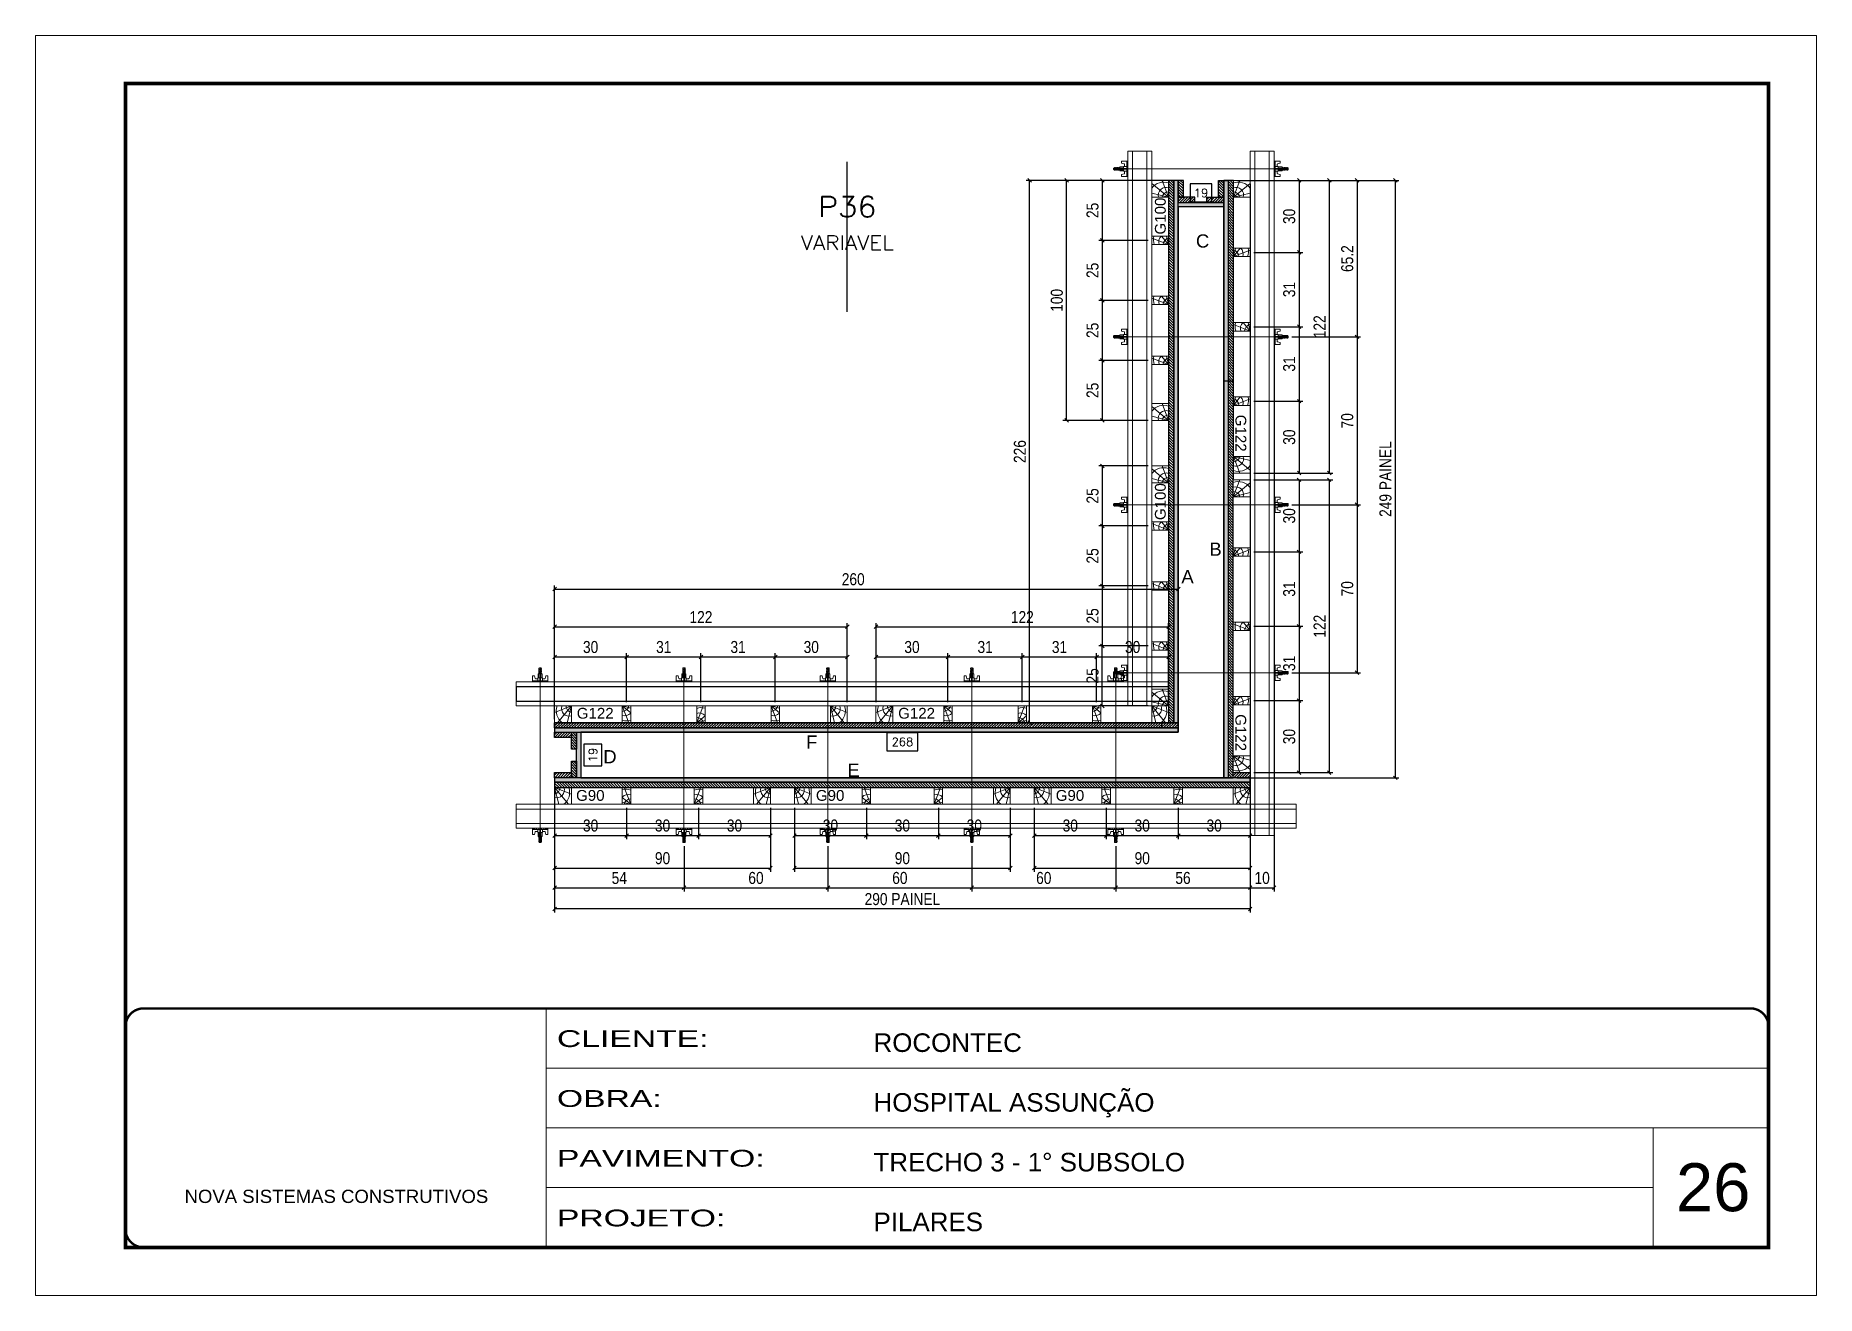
# Model space of a CAD drawing. Extents: x 2102 to 8383, y -13264 to 2718.
# Drawn here: x 3701 to 5186, y -5224 to -4174 of the extents above; entities that cross this region are included whole.
import ezdxf
from ezdxf.enums import TextEntityAlignment as Align

# ---------------------------------------------------------------- set-up
doc = ezdxf.new("R2010")
doc.units = 0
for name, pattern in [('CONTINUO', [0]), ('DASHED', [0.75, 0.5, -0.25]), ('HIDDEN', [0.375, 0.25, -0.125])]:
    doc.linetypes.add(name, pattern=pattern)
for name, color, linetype, lineweight in [('CARIMBO', 255, 'Continuous', 9), ('CONCRETO', 251, 'Continuous', 25), ('Folhas', 255, 'Continuous', 9), ('Hachura', 251, 'Continuous', 9), ('Madeira', 126, 'Continuous', 18), ('Perfil Metálico', 224, 'Continuous', 18), ('SARRAFO DE PRESSAO', 251, 'DASHED', 9), ('Texto Seção', 7, 'Continuous', 15)]:
    doc.layers.add(name, color=color, linetype=linetype, lineweight=lineweight)
for name, color, linetype in [('COTA', 241, 'Continuous'), ('MEIO_PONT', 93, 'Continuous'), ('Painéis', 200, 'Continuous'), ('SARRAFO', 251, 'Continuous'), ('Texto de Titulo', 7, 'Continuous'), ('Texto Qtd Sarr', 242, 'Continuous'), ('TEXTO_GERAL', 7, 'Continuous')]:
    doc.layers.add(name, color=color, linetype=linetype)
doc.styles.add('ARIAL', font='arial.ttf')
doc.styles.add('COTA TECNICA 2X', font='techl___.ttf', dxfattribs={"height": 10})
doc.styles.add('ROMANS', font='romans.shx')
doc.styles.add('SANSSERIF', font='sas_____.pfb')
doc.styles.add('Tecnologia', font='')
doc.styles.get('Tecnologia').set_extended_font_data('Forgotten Futurist')
doc.dimstyles.new('Cota Seção interna', dxfattribs={"dimtxt": 7, "dimasz": 6, "dimexe": 0.18, "dimexo": 2, "dimgap": -4, "dimtad": 3, "dimdec": 1, "dimlfac": 0.5, "dimzin": 12, "dimdsep": 46, "dimtxsty": 'ROMANS', "dimblk": 'ARCHTICK', "dimcen": 0.09, "dimse1": 1, "dimse2": 1, "dimsd1": 1, "dimsd2": 1, "dimclrd": 180, "dimclre": 5, "dimclrt": 1, "dimadec": 0, "dimazin": 3, "dimtfac": 1, "dimtdec": 1, "dimtofl": 0, "dimtmove": 0, "dimatfit": 3, "dimldrblk": 'ARCHTICK', "dimfxl": 1, "dimtolj": 1, "dimtzin": 0, "dimarcsym": 0})
doc.dimstyles.new('SECAO PILAR', dxfattribs={"dimtxt": 10, "dimasz": 3, "dimexe": 3, "dimexo": 3, "dimgap": 3, "dimtad": 1, "dimdec": 1, "dimlfac": 0.5, "dimzin": 12, "dimdsep": 46, "dimtxsty": 'COTA TECNICA 2X', "dimblk1": 'OBLIQUE', "dimblk2": 'OBLIQUE', "dimsah": 1, "dimcen": 0.9, "dimclrd": 256, "dimclre": 256, "dimclrt": 256, "dimadec": 1, "dimazin": 3, "dimtfac": 1, "dimtdec": 1, "dimtmove": 0, "dimatfit": 3, "dimfxl": 1, "dimtolj": 1, "dimtzin": 12, "dimarcsym": 0})
pattern_1 = [(315, (28225.7727, -13938.8797), (1.12253202, 1.12253202), [])]
pattern_2 = [(45, (14467.9164, 18094.8803), (-1.12253202, 1.12253202), [])]
pattern_3 = [(315, (28233.7727, -13671.8797), (1.12253202, 1.12253202), [])]

msp = doc.modelspace()

# ---------------------------------------------------------------- texts
at = {"layer": 'CARIMBO', "style": 'ARIAL'}
msp.add_text('26', height=40, dxfattribs=at).set_placement((5068.64, -5153.7))
at = {"layer": 'Texto Seção', "color": 0, "linetype": 'Continuous', "style": 'SANSSERIF'}
for p in [(4638.69, -4339.64), (4638.69, -4577.64)]:
    msp.add_text('G100', height=9, rotation=90, dxfattribs=at).set_placement(p, align=Align.MIDDLE_LEFT)
at = {"layer": 'TEXTO_GERAL', "style": 'ARIAL'}
for s, p in [('C', (4673.95, -4345.01)), ('B', (4684.74, -4601.88)), ('A', (4661.39, -4624.78)), ('F', (4348.03, -4762.68)), ('D', (4179.71, -4774.86)), ('E', (4382.83, -4786.19))]:
    msp.add_text(s, height=11, dxfattribs=at).set_placement(p, align=Align.MIDDLE_CENTER)
at = {"layer": 'TEXTO_GERAL', "color": 0, "linetype": 'Continuous', "style": 'SANSSERIF'}
for p in [(4705.83, -4489.84), (4705.79, -4739.44)]:
    msp.add_text('G122', height=9, rotation=270, dxfattribs=at).set_placement(p, align=Align.MIDDLE_LEFT)
for s, p in [('G122', (4152.05, -4738.66)), ('G122', (4420.05, -4738.66)), ('G90', (4151.47, -4807.15)), ('G90', (4351.47, -4807.15)), ('G90', (4551.47, -4807.15))]:
    msp.add_text(s, height=9, dxfattribs=at).set_placement(p, align=Align.MIDDLE_LEFT)

# ---------------------------------------------------------------- blocks, each defined once
blk = doc.blocks.new('9999999999')
at = {"color": 30, "linetype": 'CONTINUO'}
for p, q in [((98564.6, 34230.2), (98564.6, 34429.4)), ((98564.6, 34379.6), (99584, 34379.6)), ((98564.6, 34329.8), (99488, 34329.8)), ((99584, 34329.8), (99488, 34329.8)), ((99488, 34329.8), (99488, 34230.2)), ((98564.6, 34280), (99488, 34280))]:
    blk.add_line(p, q, dxfattribs=at)
at = {"color": 30, "linetype": 'CONTINUO', "const_width": 2}
blk.add_lwpolyline([(99584, 34230.2), (99584, 34414.4, 0.414214), (99569, 34429.4), (98229, 34429.4, 0.414214), (98214, 34414.4), (98214, 34245.2, 0.414214), (98229, 34230.2), (99584, 34230.2)], format="xyb", dxfattribs=at)
at = {"layer": 'Folhas'}
blk.add_lwpolyline([(98139, 34190.2), (99624, 34190.2), (99624, 35240.2), (98139, 35240.2)], close=True, dxfattribs=at)
at = {"layer": 'Folhas', "color": 30, "const_width": 3}
blk.add_lwpolyline([(98214, 34230.2), (99584, 34230.2), (99584, 35200.2), (98214, 35200.2)], close=True, dxfattribs=at)
at = {"color": 7, "linetype": 'Continuous', "ltscale": 5, "style": 'ARIAL'}
for s, height, p in [('ROCONTEC', 15.48, (98837.7, 34393.1)), ('HOSPITAL ASSUNÇÃO', 15.483, (98837.7, 34343.3)), ('TRECHO 3 - 1° SUBSOLO', 15.483, (98837.7, 34293.5)), ('NOVA SISTEMAS CONSTRUTIVOS', 11.059, (98263.2, 34267.2)), ('PILARES', 15.48, (98837.7, 34243.7))]:
    blk.add_text(s, height=height, dxfattribs=at).set_placement(p)
at = {"layer": 'Folhas', "color": 7, "style": 'Tecnologia', "width": 1.5}
for s, p in [('CLIENTE:', (98573.7, 34397.2)), ('OBRA:', (98573.7, 34347.3)), ('PAVIMENTO:', (98573.7, 34297.5)), ('PROJETO:', (98573.7, 34247.7))]:
    blk.add_text(s, height=14, dxfattribs=at).set_placement(p)
blk = doc.blocks.new('*D629')
at = {"layer": 'COTA', "color": 180, "lineweight": -2, "transparency": 16777216}
for p, q in [((4173, -4764.5), (4158, -4764.5)), ((4158, -4764.5), (4158, -4782.5)), ((4173, -4782.5), (4173, -4764.5)), ((4158, -4782.5), (4173, -4782.5))]:
    blk.add_line(p, q, dxfattribs=at)
at = {"layer": 'Defpoints', "color": 0, "transparency": 16777216}
for p in [(4156, -4754.5), (4177, -4754.5), (4156, -4792.5)]:
    blk.add_point(p, dxfattribs=at)
at = {"layer": 'COTA', "color": 1, "transparency": 16777216, "insert": (4165.5, -4773.5), "char_height": 7, "attachment_point": 5, "rotation": 90, "style": 'ROMANS'}
blk.add_mtext('\\A1;19', dxfattribs=at)
blk = doc.blocks.new('_ArchTick')
at = {"color": 0, "linetype": 'ByBlock', "const_width": 0.15}
blk.add_lwpolyline([(-0.5, -0.5), (0.5, 0.5)], dxfattribs=at)
blk = doc.blocks.new('*D630')
at = {"layer": 'COTA', "color": 180, "lineweight": -2, "transparency": 16777216}
for p, q in [((4681.6, -4297.5), (4663.6, -4297.5)), ((4663.6, -4297.5), (4663.6, -4312.5)), ((4681.6, -4312.5), (4681.6, -4297.5)), ((4663.6, -4312.5), (4681.6, -4312.5))]:
    blk.add_line(p, q, dxfattribs=at)
at = {"layer": 'Defpoints', "color": 0, "transparency": 16777216}
for p in [(4653.6, -4316.5), (4691.6, -4316.5), (4691.6, -4316.5)]:
    blk.add_point(p, dxfattribs=at)
at = {"layer": 'COTA', "color": 1, "transparency": 16777216, "insert": (4672.6, -4305), "char_height": 7, "attachment_point": 5, "style": 'ROMANS'}
blk.add_mtext('\\A1;19', dxfattribs=at)
blk = doc.blocks.new('*D1318')
at = {"layer": 'COTA', "color": 180, "lineweight": -2, "transparency": 16777216}
for p, q in [((4436.6, -4755), (4410.6, -4755)), ((4410.6, -4755), (4410.6, -4770)), ((4436.6, -4770), (4436.6, -4755)), ((4410.6, -4770), (4436.6, -4770))]:
    blk.add_line(p, q, dxfattribs=at)
at = {"layer": 'Defpoints', "color": 0, "transparency": 16777216}
for p in [(4155.6, -4774), (4155.6, -4792.5), (4691.6, -4792.5)]:
    blk.add_point(p, dxfattribs=at)
at = {"layer": 'COTA', "color": 1, "transparency": 16777216, "insert": (4423.6, -4762.5), "char_height": 7, "attachment_point": 5, "style": 'ROMANS'}
blk.add_mtext('\\A1;268', dxfattribs=at)
blk = doc.blocks.new('C')
at = {"layer": 'Hachura', "color": 0}
for p, q in [((0, 3.22), (0, -3.22)), ((0.45, 3.22), (0, 3.22)), ((0.46, 3.16), (0, 3.16)), ((0.46, 3.05), (0, 3.05)), ((0.46, 2.88), (0, 2.88)), ((0, 2.75), (0, -1.16)), ((0.46, 2.65), (0, 2.65)), ((0.46, 2.23), (0, 2.23)), ((0.46, 1.51), (0, 1.51)), ((0.39, 0.49), (0.17, 0.49)), ((0.45, -3.23), (0.45, 3.22)), ((0.45, 3.22), (2.58, 3.22)), ((1.74, 0.97), (0.45, 0.97)), ((1.45, 0.1), (0.45, 0.1)), ((1.35, 1.94), (1.35, 0.96)), ((2.58, 2.39), (1.47, 2.09)), ((1.74, -0.97), (1.74, 0.97)), ((1.74, 0.97), (1.74, 0.84)), ((1.74, 0.97), (1.74, 0.84)), ((1.74, 0.84), (3.35, 0.84)), ((3.35, 0.45), (1.74, 0.45)), ((2.58, 3.22), (2.58, 2.39)), ((3.32, 0.84), (3.32, -0.84)), ((3.35, 0.84), (3.35, -0.84)), ((3.68, 0.45), (3.35, 0.45)), ((3.84, -0.52), (3.35, 0.45)), ((3.35, 0.06), (3.67, -0.57)), ((3.68, 0.45), (4.16, -0.52)), ((3.72, 0.5), (4.25, -0.57)), ((4.37, -0.55), (3.83, 0.53)), ((4.15, 0.45), (3.93, 0.45)), ((4.42, -0.52), (3.93, 0.45)), ((4.15, 0.45), (4.26, 0.45)), ((4.26, 0.45), (4.74, -0.52)), ((4.3, 0.5), (4.83, -0.57)), ((4.95, -0.55), (4.41, 0.53)), ((4.51, 0.45), (4.84, 0.45)), ((5, -0.52), (4.51, 0.45)), ((4.84, 0.45), (5.32, -0.52)), ((4.88, 0.5), (5.41, -0.57)), ((5.53, -0.55), (4.99, 0.53)), ((5.58, -0.52), (5.09, 0.45)), ((5.42, 0.45), (5.09, 0.45)), ((5.58, -0.52), (5.09, 0.45)), ((5.42, 0.45), (5.74, -0.19)), ((5.46, 0.5), (5.74, -0.07)), ((5.74, 0.19), (5.57, 0.53)), ((5.74, 0.32), (5.68, 0.45)), ((5.68, 0.45), (5.74, 0.45)), ((5.74, 0.45), (5.9, 0.29)), ((5.74, 0.45), (5.74, -0.52)), ((5.9, -0.36), (5.9, 0.29)), ((0.45, 0), (0, 0)), ((0.46, -1.52), (0, -1.52)), ((0.46, -2.23), (0, -2.23)), ((0.46, -2.65), (0, -2.65)), ((0.46, -2.88), (0, -2.88)), ((0.46, -3.05), (0, -3.05)), ((0.46, -3.16), (0, -3.16)), ((0, -3.22), (2.57, -3.22)), ((0.08, -0.48), (0.29, -0.48)), ((0.29, -0.48), (0.4, -0.48)), ((0.45, 0), (0.45, -0.97)), ((0.45, -0.16), (1.45, -0.16)), ((0.45, -0.65), (0.45, -0.32)), ((0.45, -3.23), (0.45, -0.65)), ((0.45, -0.97), (1.74, -0.97)), ((1.35, -1.94), (1.35, -0.97)), ((2.58, -2.39), (1.47, -2.1)), ((3.35, -0.32), (1.74, -0.32)), ((3.35, -0.84), (1.74, -0.84)), ((2.58, -3.23), (2.58, -2.39)), ((3.35, -0.07), (3.58, -0.52)), ((3.35, -0.52), (3.58, -0.52)), ((3.84, -0.52), (4.16, -0.52)), ((4.42, -0.52), (4.74, -0.52)), ((4.63, -0.52), (4.74, -0.52)), ((5, -0.52), (5.32, -0.52)), ((5.58, -0.52), (5.74, -0.52)), ((5.74, -0.52), (5.9, -0.36)), ((5.74, -0.52), (5.74, -0.52))]:
    blk.add_line(p, q, dxfattribs=at)
for centre, radius, start, end in [((1.52, 1.94), 0.161, 104.74356, 180), ((1.44, -0.03), 0.129, 272.69497, 87.30503), ((3.81, 0.39), 0.143, 25.56881, 154.43119), ((4.39, 0.39), 0.143, 25.56881, 154.43119), ((4.97, 0.39), 0.143, 25.56881, 154.43119), ((5.55, 0.39), 0.143, 25.56881, 154.43119), ((0.17, -0.37), 0.174, 221.74404, 317.85924), ((1.52, -1.94), 0.161, 180, 255.25644), ((3.71, -0.4), 0.174, 222.14076, 318.25596), ((4.29, -0.4), 0.174, 222.14076, 318.25596), ((4.87, -0.4), 0.174, 222.14076, 318.25596), ((5.45, -0.4), 0.174, 222.14076, 318.25596), ((5.61, -0.4), 0.174, 317.85924, 318.25596)]:
    blk.add_arc(centre, radius, start, end, dxfattribs=at)
blk = doc.blocks.new('_Oblique')
at = {"color": 0, "linetype": 'ByBlock', "lineweight": -2}
blk.add_line((-0.5, -0.5), (0.5, 0.5), dxfattribs=at)
blk = doc.blocks.new('*D1319')
at = {"layer": 'COTA', "lineweight": -2, "transparency": 16777216}
for p, q in [((4133.6, -4803.5), (4133.6, -4904.7)), ((4713.6, -4803.5), (4713.6, -4904.7)), ((4713.6, -4901.7), (4133.6, -4901.7))]:
    blk.add_line(p, q, dxfattribs=at)
at = {"layer": 'Defpoints', "color": 0, "transparency": 16777216}
for p in [(4133.6, -4800.5), (4713.6, -4800.5), (4133.6, -4901.7)]:
    blk.add_point(p, dxfattribs=at)
at = {"layer": 'COTA', "lineweight": -2, "transparency": 16777216, "xscale": 3, "yscale": 3, "zscale": 3, "rotation": 180}
blk.add_blockref('_Oblique', (4133.6, -4901.7), dxfattribs=at)
at = {"layer": 'COTA', "lineweight": -2, "transparency": 16777216, "xscale": 3, "yscale": 3, "zscale": 3}
blk.add_blockref('_Oblique', (4713.6, -4901.7), dxfattribs=at)
at = {"layer": 'COTA', "transparency": 16777216, "insert": (4423.6, -4893.6), "char_height": 10, "attachment_point": 5, "style": 'COTA TECNICA 2X'}
blk.add_mtext('\\A1;290 PAINEL', dxfattribs=at)
blk = doc.blocks.new('*D1320')
at = {"layer": 'COTA', "lineweight": -2, "transparency": 16777216}
for p, q in [((4133.6, -4743.5), (4133.6, -4632.1)), ((4653.6, -4743.5), (4653.6, -4632.1)), ((4133.6, -4635.1), (4653.6, -4635.1))]:
    blk.add_line(p, q, dxfattribs=at)
at = {"layer": 'Defpoints', "color": 0, "transparency": 16777216}
for p in [(4653.6, -4635.1), (4133.6, -4746.5), (4653.6, -4746.5)]:
    blk.add_point(p, dxfattribs=at)
at = {"layer": 'COTA', "lineweight": -2, "transparency": 16777216, "xscale": 3, "yscale": 3, "zscale": 3, "rotation": 180}
blk.add_blockref('_Oblique', (4133.6, -4635.1), dxfattribs=at)
at = {"layer": 'COTA', "lineweight": -2, "transparency": 16777216, "xscale": 3, "yscale": 3, "zscale": 3}
blk.add_blockref('_Oblique', (4653.6, -4635.1), dxfattribs=at)
at = {"layer": 'COTA', "transparency": 16777216, "insert": (4382.6, -4627), "char_height": 10, "attachment_point": 5, "style": 'COTA TECNICA 2X'}
blk.add_mtext('\\A1;260', dxfattribs=at)
blk = doc.blocks.new('*D1321')
at = {"layer": 'COTA', "lineweight": -2, "transparency": 16777216}
for p, q in [((4702.6, -4294.5), (4837.6, -4294.5)), ((4834.6, -4294.5), (4834.6, -4792.5)), ((4702.6, -4792.5), (4837.6, -4792.5))]:
    blk.add_line(p, q, dxfattribs=at)
at = {"layer": 'Defpoints', "color": 0, "transparency": 16777216}
for p in [(4699.6, -4294.5), (4699.6, -4792.5), (4834.6, -4792.5)]:
    blk.add_point(p, dxfattribs=at)
at = {"layer": 'COTA', "lineweight": -2, "transparency": 16777216, "xscale": 3, "yscale": 3, "zscale": 3}
for p, rotation in [((4834.6, -4294.5), 90), ((4834.6, -4792.5), 270)]:
    blk.add_blockref('_Oblique', p, dxfattribs=dict(at, rotation=rotation))
at = {"layer": 'COTA', "transparency": 16777216, "insert": (4826.5, -4543.5), "char_height": 10, "attachment_point": 5, "rotation": 90, "style": 'COTA TECNICA 2X'}
blk.add_mtext('\\A1;249 PAINEL', dxfattribs=at)
blk = doc.blocks.new('*D1322')
at = {"layer": 'COTA', "lineweight": -2, "transparency": 16777216}
for p, q in [((4650.6, -4294.5), (4526.7, -4294.5)), ((4529.7, -4746.5), (4529.7, -4294.5)), ((4650.6, -4746.5), (4526.7, -4746.5))]:
    blk.add_line(p, q, dxfattribs=at)
at = {"layer": 'Defpoints', "color": 0, "transparency": 16777216}
for p in [(4529.7, -4294.5), (4653.6, -4294.5), (4653.6, -4746.5)]:
    blk.add_point(p, dxfattribs=at)
at = {"layer": 'COTA', "lineweight": -2, "transparency": 16777216, "xscale": 3, "yscale": 3, "zscale": 3}
for p, rotation in [((4529.7, -4294.5), 90), ((4529.7, -4746.5), 270)]:
    blk.add_blockref('_Oblique', p, dxfattribs=dict(at, rotation=rotation))
at = {"layer": 'COTA', "transparency": 16777216, "insert": (4521.6, -4520.5), "char_height": 10, "attachment_point": 5, "rotation": 90, "style": 'COTA TECNICA 2X'}
blk.add_mtext('\\A1;226', dxfattribs=at)
blk = doc.blocks.new('PONTALETE')
at = {"layer": 'Madeira'}
for q in [(2.71, 7), (7, 5.76), (7, 1.74)]:
    blk.add_line((0, 0), q, dxfattribs=at)
blk.add_lwpolyline([(0, 0), (7, 0), (7, 7), (0, 7)], close=True, dxfattribs=at)
for centre, radius, start, end in [((2.04, 0.06), 6.23, 37.28179, 109.09128), ((1.09, 0.9), 3.19, 343.60304, 109.98471), ((-0.21, -0.78), 3.09, 14.63219, 86.0383)]:
    blk.add_arc(centre, radius, start, end, dxfattribs=at)
blk = doc.blocks.new('MEIO PONTALETE')
at = {"layer": 'Madeira'}
for q in [(2.71, 7), (3.5, 2.88), (3.5, 0.87)]:
    blk.add_line((0, 0), q, dxfattribs=at)
blk.add_lwpolyline([(0, 0), (3.5, 0), (3.5, 7), (0, 7)], close=True, dxfattribs=at)
for centre, radius, start, end in [((2.04, 0.06), 6.23, 76.44987, 109.09128), ((1.09, 0.9), 3.19, 40.90626, 109.98471), ((-0.21, -0.78), 3.09, 14.63219, 86.0383)]:
    blk.add_arc(centre, radius, start, end, dxfattribs=at)
blk = doc.blocks.new('*D1323')
at = {"layer": 'COTA', "lineweight": -2, "transparency": 16777216}
for p, q in [((4133.6, -4817.5), (4133.6, -4843.6)), ((4193.6, -4817.5), (4193.6, -4843.6)), ((4133.6, -4840.6), (4193.6, -4840.6))]:
    blk.add_line(p, q, dxfattribs=at)
at = {"layer": 'Defpoints', "color": 0, "transparency": 16777216}
for p in [(4133.6, -4814.5), (4193.6, -4814.5), (4193.6, -4840.6)]:
    blk.add_point(p, dxfattribs=at)
at = {"layer": 'COTA', "lineweight": -2, "transparency": 16777216, "xscale": 3, "yscale": 3, "zscale": 3, "rotation": 180}
blk.add_blockref('_Oblique', (4133.6, -4840.6), dxfattribs=at)
at = {"layer": 'COTA', "lineweight": -2, "transparency": 16777216, "xscale": 3, "yscale": 3, "zscale": 3}
blk.add_blockref('_Oblique', (4193.6, -4840.6), dxfattribs=at)
at = {"layer": 'COTA', "transparency": 16777216, "insert": (4163.6, -4832.3), "char_height": 10, "attachment_point": 5, "style": 'COTA TECNICA 2X'}
blk.add_mtext('\\A1;30', dxfattribs=at)
blk = doc.blocks.new('*D1324')
at = {"layer": 'COTA', "lineweight": -2, "transparency": 16777216}
for p, q in [((4193.6, -4817.5), (4193.6, -4843.6)), ((4253.6, -4817.5), (4253.6, -4843.6)), ((4193.6, -4840.6), (4253.6, -4840.6))]:
    blk.add_line(p, q, dxfattribs=at)
at = {"layer": 'Defpoints', "color": 0, "transparency": 16777216}
for p in [(4193.6, -4814.5), (4253.6, -4814.5), (4253.6, -4840.6)]:
    blk.add_point(p, dxfattribs=at)
at = {"layer": 'COTA', "lineweight": -2, "transparency": 16777216, "xscale": 3, "yscale": 3, "zscale": 3, "rotation": 180}
blk.add_blockref('_Oblique', (4193.6, -4840.6), dxfattribs=at)
at = {"layer": 'COTA', "lineweight": -2, "transparency": 16777216, "xscale": 3, "yscale": 3, "zscale": 3}
blk.add_blockref('_Oblique', (4253.6, -4840.6), dxfattribs=at)
at = {"layer": 'COTA', "transparency": 16777216, "insert": (4223.6, -4832.3), "char_height": 10, "attachment_point": 5, "style": 'COTA TECNICA 2X'}
blk.add_mtext('\\A1;30', dxfattribs=at)
blk = doc.blocks.new('*D1293')
at = {"layer": 'COTA', "lineweight": -2, "transparency": 16777216}
for p, q in [((4253.6, -4817.5), (4253.6, -4843.6)), ((4313.6, -4817.5), (4313.6, -4843.6)), ((4253.6, -4840.6), (4313.6, -4840.6))]:
    blk.add_line(p, q, dxfattribs=at)
at = {"layer": 'Defpoints', "color": 0, "transparency": 16777216}
for p in [(4253.6, -4814.5), (4313.6, -4814.5), (4313.6, -4840.6)]:
    blk.add_point(p, dxfattribs=at)
at = {"layer": 'COTA', "lineweight": -2, "transparency": 16777216, "xscale": 3, "yscale": 3, "zscale": 3, "rotation": 180}
blk.add_blockref('_Oblique', (4253.6, -4840.6), dxfattribs=at)
at = {"layer": 'COTA', "lineweight": -2, "transparency": 16777216, "xscale": 3, "yscale": 3, "zscale": 3}
blk.add_blockref('_Oblique', (4313.6, -4840.6), dxfattribs=at)
at = {"layer": 'COTA', "transparency": 16777216, "insert": (4283.6, -4832.3), "char_height": 10, "attachment_point": 5, "style": 'COTA TECNICA 2X'}
blk.add_mtext('\\A1;30', dxfattribs=at)
blk = doc.blocks.new('*D1294')
at = {"layer": 'COTA', "lineweight": -2, "transparency": 16777216}
for p, q in [((4133.6, -4817.5), (4133.6, -4870.7)), ((4313.6, -4817.5), (4313.6, -4870.7)), ((4133.6, -4867.7), (4313.6, -4867.7))]:
    blk.add_line(p, q, dxfattribs=at)
at = {"layer": 'Defpoints', "color": 0, "transparency": 16777216}
for p in [(4133.6, -4814.5), (4313.6, -4814.5), (4313.6, -4867.7)]:
    blk.add_point(p, dxfattribs=at)
at = {"layer": 'COTA', "lineweight": -2, "transparency": 16777216, "xscale": 3, "yscale": 3, "zscale": 3, "rotation": 180}
blk.add_blockref('_Oblique', (4133.6, -4867.7), dxfattribs=at)
at = {"layer": 'COTA', "lineweight": -2, "transparency": 16777216, "xscale": 3, "yscale": 3, "zscale": 3}
blk.add_blockref('_Oblique', (4313.6, -4867.7), dxfattribs=at)
at = {"layer": 'COTA', "transparency": 16777216, "insert": (4223.6, -4859.5), "char_height": 10, "attachment_point": 5, "style": 'COTA TECNICA 2X'}
blk.add_mtext('\\A1;90', dxfattribs=at)
blk = doc.blocks.new('*D631')
at = {"layer": 'COTA', "lineweight": -2, "transparency": 16777216}
for p, q in [((4333.6, -4817.5), (4333.6, -4843.6)), ((4393.6, -4817.5), (4393.6, -4843.6)), ((4333.6, -4840.6), (4393.6, -4840.6))]:
    blk.add_line(p, q, dxfattribs=at)
at = {"layer": 'Defpoints', "color": 0, "transparency": 16777216}
for p in [(4333.6, -4814.5), (4393.6, -4814.5), (4393.6, -4840.6)]:
    blk.add_point(p, dxfattribs=at)
at = {"layer": 'COTA', "lineweight": -2, "transparency": 16777216, "xscale": 3, "yscale": 3, "zscale": 3, "rotation": 180}
blk.add_blockref('_Oblique', (4333.6, -4840.6), dxfattribs=at)
at = {"layer": 'COTA', "lineweight": -2, "transparency": 16777216, "xscale": 3, "yscale": 3, "zscale": 3}
blk.add_blockref('_Oblique', (4393.6, -4840.6), dxfattribs=at)
at = {"layer": 'COTA', "transparency": 16777216, "insert": (4363.6, -4832.3), "char_height": 10, "attachment_point": 5, "style": 'COTA TECNICA 2X'}
blk.add_mtext('\\A1;30', dxfattribs=at)
blk = doc.blocks.new('*D632')
at = {"layer": 'COTA', "lineweight": -2, "transparency": 16777216}
for p, q in [((4393.6, -4817.5), (4393.6, -4843.6)), ((4453.6, -4817.5), (4453.6, -4843.6)), ((4393.6, -4840.6), (4453.6, -4840.6))]:
    blk.add_line(p, q, dxfattribs=at)
at = {"layer": 'Defpoints', "color": 0, "transparency": 16777216}
for p in [(4393.6, -4814.5), (4453.6, -4814.5), (4453.6, -4840.6)]:
    blk.add_point(p, dxfattribs=at)
at = {"layer": 'COTA', "lineweight": -2, "transparency": 16777216, "xscale": 3, "yscale": 3, "zscale": 3, "rotation": 180}
blk.add_blockref('_Oblique', (4393.6, -4840.6), dxfattribs=at)
at = {"layer": 'COTA', "lineweight": -2, "transparency": 16777216, "xscale": 3, "yscale": 3, "zscale": 3}
blk.add_blockref('_Oblique', (4453.6, -4840.6), dxfattribs=at)
at = {"layer": 'COTA', "transparency": 16777216, "insert": (4423.6, -4832.3), "char_height": 10, "attachment_point": 5, "style": 'COTA TECNICA 2X'}
blk.add_mtext('\\A1;30', dxfattribs=at)
blk = doc.blocks.new('*D633')
at = {"layer": 'COTA', "lineweight": -2, "transparency": 16777216}
for p, q in [((4453.6, -4817.5), (4453.6, -4843.6)), ((4513.6, -4817.5), (4513.6, -4843.6)), ((4453.6, -4840.6), (4513.6, -4840.6))]:
    blk.add_line(p, q, dxfattribs=at)
at = {"layer": 'Defpoints', "color": 0, "transparency": 16777216}
for p in [(4453.6, -4814.5), (4513.6, -4814.5), (4513.6, -4840.6)]:
    blk.add_point(p, dxfattribs=at)
at = {"layer": 'COTA', "lineweight": -2, "transparency": 16777216, "xscale": 3, "yscale": 3, "zscale": 3, "rotation": 180}
blk.add_blockref('_Oblique', (4453.6, -4840.6), dxfattribs=at)
at = {"layer": 'COTA', "lineweight": -2, "transparency": 16777216, "xscale": 3, "yscale": 3, "zscale": 3}
blk.add_blockref('_Oblique', (4513.6, -4840.6), dxfattribs=at)
at = {"layer": 'COTA', "transparency": 16777216, "insert": (4483.6, -4832.3), "char_height": 10, "attachment_point": 5, "style": 'COTA TECNICA 2X'}
blk.add_mtext('\\A1;30', dxfattribs=at)
blk = doc.blocks.new('*D634')
at = {"layer": 'COTA', "lineweight": -2, "transparency": 16777216}
for p, q in [((4333.6, -4817.5), (4333.6, -4870.7)), ((4513.6, -4817.5), (4513.6, -4870.7)), ((4333.6, -4867.7), (4513.6, -4867.7))]:
    blk.add_line(p, q, dxfattribs=at)
at = {"layer": 'Defpoints', "color": 0, "transparency": 16777216}
for p in [(4333.6, -4814.5), (4513.6, -4814.5), (4513.6, -4867.7)]:
    blk.add_point(p, dxfattribs=at)
at = {"layer": 'COTA', "lineweight": -2, "transparency": 16777216, "xscale": 3, "yscale": 3, "zscale": 3, "rotation": 180}
blk.add_blockref('_Oblique', (4333.6, -4867.7), dxfattribs=at)
at = {"layer": 'COTA', "lineweight": -2, "transparency": 16777216, "xscale": 3, "yscale": 3, "zscale": 3}
blk.add_blockref('_Oblique', (4513.6, -4867.7), dxfattribs=at)
at = {"layer": 'COTA', "transparency": 16777216, "insert": (4423.6, -4859.5), "char_height": 10, "attachment_point": 5, "style": 'COTA TECNICA 2X'}
blk.add_mtext('\\A1;90', dxfattribs=at)
blk = doc.blocks.new('*D635')
at = {"layer": 'COTA', "lineweight": -2, "transparency": 16777216}
for p, q in [((4533.6, -4817.5), (4533.6, -4843.6)), ((4593.6, -4817.5), (4593.6, -4843.6)), ((4533.6, -4840.6), (4593.6, -4840.6))]:
    blk.add_line(p, q, dxfattribs=at)
at = {"layer": 'Defpoints', "color": 0, "transparency": 16777216}
for p in [(4533.6, -4814.5), (4593.6, -4814.5), (4593.6, -4840.6)]:
    blk.add_point(p, dxfattribs=at)
at = {"layer": 'COTA', "lineweight": -2, "transparency": 16777216, "xscale": 3, "yscale": 3, "zscale": 3, "rotation": 180}
blk.add_blockref('_Oblique', (4533.6, -4840.6), dxfattribs=at)
at = {"layer": 'COTA', "lineweight": -2, "transparency": 16777216, "xscale": 3, "yscale": 3, "zscale": 3}
blk.add_blockref('_Oblique', (4593.6, -4840.6), dxfattribs=at)
at = {"layer": 'COTA', "transparency": 16777216, "insert": (4563.6, -4832.3), "char_height": 10, "attachment_point": 5, "style": 'COTA TECNICA 2X'}
blk.add_mtext('\\A1;30', dxfattribs=at)
blk = doc.blocks.new('*D636')
at = {"layer": 'COTA', "lineweight": -2, "transparency": 16777216}
for p, q in [((4593.6, -4817.5), (4593.6, -4843.6)), ((4653.6, -4817.5), (4653.6, -4843.6)), ((4593.6, -4840.6), (4653.6, -4840.6))]:
    blk.add_line(p, q, dxfattribs=at)
at = {"layer": 'Defpoints', "color": 0, "transparency": 16777216}
for p in [(4593.6, -4814.5), (4653.6, -4814.5), (4653.6, -4840.6)]:
    blk.add_point(p, dxfattribs=at)
at = {"layer": 'COTA', "lineweight": -2, "transparency": 16777216, "xscale": 3, "yscale": 3, "zscale": 3, "rotation": 180}
blk.add_blockref('_Oblique', (4593.6, -4840.6), dxfattribs=at)
at = {"layer": 'COTA', "lineweight": -2, "transparency": 16777216, "xscale": 3, "yscale": 3, "zscale": 3}
blk.add_blockref('_Oblique', (4653.6, -4840.6), dxfattribs=at)
at = {"layer": 'COTA', "transparency": 16777216, "insert": (4623.6, -4832.3), "char_height": 10, "attachment_point": 5, "style": 'COTA TECNICA 2X'}
blk.add_mtext('\\A1;30', dxfattribs=at)
blk = doc.blocks.new('*D637')
at = {"layer": 'COTA', "lineweight": -2, "transparency": 16777216}
for p, q in [((4653.6, -4817.5), (4653.6, -4843.6)), ((4713.6, -4817.5), (4713.6, -4843.6)), ((4653.6, -4840.6), (4713.6, -4840.6))]:
    blk.add_line(p, q, dxfattribs=at)
at = {"layer": 'Defpoints', "color": 0, "transparency": 16777216}
for p in [(4653.6, -4814.5), (4713.6, -4814.5), (4713.6, -4840.6)]:
    blk.add_point(p, dxfattribs=at)
at = {"layer": 'COTA', "lineweight": -2, "transparency": 16777216, "xscale": 3, "yscale": 3, "zscale": 3, "rotation": 180}
blk.add_blockref('_Oblique', (4653.6, -4840.6), dxfattribs=at)
at = {"layer": 'COTA', "lineweight": -2, "transparency": 16777216, "xscale": 3, "yscale": 3, "zscale": 3}
blk.add_blockref('_Oblique', (4713.6, -4840.6), dxfattribs=at)
at = {"layer": 'COTA', "transparency": 16777216, "insert": (4683.6, -4832.3), "char_height": 10, "attachment_point": 5, "style": 'COTA TECNICA 2X'}
blk.add_mtext('\\A1;30', dxfattribs=at)
blk = doc.blocks.new('*D638')
at = {"layer": 'COTA', "lineweight": -2, "transparency": 16777216}
for p, q in [((4533.6, -4817.5), (4533.6, -4870.7)), ((4713.6, -4817.5), (4713.6, -4870.7)), ((4533.6, -4867.7), (4713.6, -4867.7))]:
    blk.add_line(p, q, dxfattribs=at)
at = {"layer": 'Defpoints', "color": 0, "transparency": 16777216}
for p in [(4533.6, -4814.5), (4713.6, -4814.5), (4713.6, -4867.7)]:
    blk.add_point(p, dxfattribs=at)
at = {"layer": 'COTA', "lineweight": -2, "transparency": 16777216, "xscale": 3, "yscale": 3, "zscale": 3, "rotation": 180}
blk.add_blockref('_Oblique', (4533.6, -4867.7), dxfattribs=at)
at = {"layer": 'COTA', "lineweight": -2, "transparency": 16777216, "xscale": 3, "yscale": 3, "zscale": 3}
blk.add_blockref('_Oblique', (4713.6, -4867.7), dxfattribs=at)
at = {"layer": 'COTA', "transparency": 16777216, "insert": (4623.6, -4859.5), "char_height": 10, "attachment_point": 5, "style": 'COTA TECNICA 2X'}
blk.add_mtext('\\A1;90', dxfattribs=at)
blk = doc.blocks.new('*D1295')
at = {"layer": 'COTA', "lineweight": -2, "transparency": 16777216}
for p, q in [((4133.6, -4729.5), (4133.6, -4688.7)), ((4133.6, -4691.7), (4193.6, -4691.7)), ((4193.6, -4729.5), (4193.6, -4688.7))]:
    blk.add_line(p, q, dxfattribs=at)
at = {"layer": 'Defpoints', "color": 0, "transparency": 16777216}
for p in [(4193.6, -4691.7), (4133.6, -4732.5), (4193.6, -4732.5)]:
    blk.add_point(p, dxfattribs=at)
at = {"layer": 'COTA', "lineweight": -2, "transparency": 16777216, "xscale": 3, "yscale": 3, "zscale": 3, "rotation": 180}
blk.add_blockref('_Oblique', (4133.6, -4691.7), dxfattribs=at)
at = {"layer": 'COTA', "lineweight": -2, "transparency": 16777216, "xscale": 3, "yscale": 3, "zscale": 3}
blk.add_blockref('_Oblique', (4193.6, -4691.7), dxfattribs=at)
at = {"layer": 'COTA', "transparency": 16777216, "insert": (4163.6, -4683.5), "char_height": 10, "attachment_point": 5, "style": 'COTA TECNICA 2X'}
blk.add_mtext('\\A1;30', dxfattribs=at)
blk = doc.blocks.new('*D1296')
at = {"layer": 'COTA', "lineweight": -2, "transparency": 16777216}
for p, q in [((4193.6, -4729.5), (4193.6, -4688.7)), ((4193.6, -4691.7), (4255.6, -4691.7)), ((4255.6, -4729.5), (4255.6, -4688.7))]:
    blk.add_line(p, q, dxfattribs=at)
at = {"layer": 'Defpoints', "color": 0, "transparency": 16777216}
for p in [(4255.6, -4691.7), (4193.6, -4732.5), (4255.6, -4732.5)]:
    blk.add_point(p, dxfattribs=at)
at = {"layer": 'COTA', "lineweight": -2, "transparency": 16777216, "xscale": 3, "yscale": 3, "zscale": 3, "rotation": 180}
blk.add_blockref('_Oblique', (4193.6, -4691.7), dxfattribs=at)
at = {"layer": 'COTA', "lineweight": -2, "transparency": 16777216, "xscale": 3, "yscale": 3, "zscale": 3}
blk.add_blockref('_Oblique', (4255.6, -4691.7), dxfattribs=at)
at = {"layer": 'COTA', "transparency": 16777216, "insert": (4224.6, -4683.5), "char_height": 10, "attachment_point": 5, "style": 'COTA TECNICA 2X'}
blk.add_mtext('\\A1;31', dxfattribs=at)
blk = doc.blocks.new('*D1297')
at = {"layer": 'COTA', "lineweight": -2, "transparency": 16777216}
for p, q in [((4255.6, -4729.5), (4255.6, -4688.7)), ((4255.6, -4691.7), (4317.6, -4691.7)), ((4317.6, -4729.5), (4317.6, -4688.7))]:
    blk.add_line(p, q, dxfattribs=at)
at = {"layer": 'Defpoints', "color": 0, "transparency": 16777216}
for p in [(4317.6, -4691.7), (4255.6, -4732.5), (4317.6, -4732.5)]:
    blk.add_point(p, dxfattribs=at)
at = {"layer": 'COTA', "lineweight": -2, "transparency": 16777216, "xscale": 3, "yscale": 3, "zscale": 3, "rotation": 180}
blk.add_blockref('_Oblique', (4255.6, -4691.7), dxfattribs=at)
at = {"layer": 'COTA', "lineweight": -2, "transparency": 16777216, "xscale": 3, "yscale": 3, "zscale": 3}
blk.add_blockref('_Oblique', (4317.6, -4691.7), dxfattribs=at)
at = {"layer": 'COTA', "transparency": 16777216, "insert": (4286.6, -4683.5), "char_height": 10, "attachment_point": 5, "style": 'COTA TECNICA 2X'}
blk.add_mtext('\\A1;31', dxfattribs=at)
blk = doc.blocks.new('*D1298')
at = {"layer": 'COTA', "lineweight": -2, "transparency": 16777216}
for p, q in [((4317.6, -4729.5), (4317.6, -4688.7)), ((4317.6, -4691.7), (4377.6, -4691.7)), ((4377.6, -4729.5), (4377.6, -4688.7))]:
    blk.add_line(p, q, dxfattribs=at)
at = {"layer": 'Defpoints', "color": 0, "transparency": 16777216}
for p in [(4377.6, -4691.7), (4317.6, -4732.5), (4377.6, -4732.5)]:
    blk.add_point(p, dxfattribs=at)
at = {"layer": 'COTA', "lineweight": -2, "transparency": 16777216, "xscale": 3, "yscale": 3, "zscale": 3, "rotation": 180}
blk.add_blockref('_Oblique', (4317.6, -4691.7), dxfattribs=at)
at = {"layer": 'COTA', "lineweight": -2, "transparency": 16777216, "xscale": 3, "yscale": 3, "zscale": 3}
blk.add_blockref('_Oblique', (4377.6, -4691.7), dxfattribs=at)
at = {"layer": 'COTA', "transparency": 16777216, "insert": (4347.6, -4683.5), "char_height": 10, "attachment_point": 5, "style": 'COTA TECNICA 2X'}
blk.add_mtext('\\A1;30', dxfattribs=at)
blk = doc.blocks.new('*D1299')
at = {"layer": 'COTA', "lineweight": -2, "transparency": 16777216}
for p, q in [((4133.6, -4729.5), (4133.6, -4663.5)), ((4133.6, -4666.5), (4377.6, -4666.5)), ((4377.6, -4729.5), (4377.6, -4663.5))]:
    blk.add_line(p, q, dxfattribs=at)
at = {"layer": 'Defpoints', "color": 0, "transparency": 16777216}
for p in [(4377.6, -4666.5), (4133.6, -4732.5), (4377.6, -4732.5)]:
    blk.add_point(p, dxfattribs=at)
at = {"layer": 'COTA', "lineweight": -2, "transparency": 16777216, "xscale": 3, "yscale": 3, "zscale": 3, "rotation": 180}
blk.add_blockref('_Oblique', (4133.6, -4666.5), dxfattribs=at)
at = {"layer": 'COTA', "lineweight": -2, "transparency": 16777216, "xscale": 3, "yscale": 3, "zscale": 3}
blk.add_blockref('_Oblique', (4377.6, -4666.5), dxfattribs=at)
at = {"layer": 'COTA', "transparency": 16777216, "insert": (4255.6, -4658.5), "char_height": 10, "attachment_point": 5, "style": 'COTA TECNICA 2X'}
blk.add_mtext('\\A1;122', dxfattribs=at)
blk = doc.blocks.new('*D639')
at = {"layer": 'COTA', "lineweight": -2, "transparency": 16777216}
for p, q in [((4401.6, -4729.5), (4401.6, -4688.7)), ((4401.6, -4691.7), (4461.6, -4691.7)), ((4461.6, -4729.5), (4461.6, -4688.7))]:
    blk.add_line(p, q, dxfattribs=at)
at = {"layer": 'Defpoints', "color": 0, "transparency": 16777216}
for p in [(4461.6, -4691.7), (4401.6, -4732.5), (4461.6, -4732.5)]:
    blk.add_point(p, dxfattribs=at)
at = {"layer": 'COTA', "lineweight": -2, "transparency": 16777216, "xscale": 3, "yscale": 3, "zscale": 3, "rotation": 180}
blk.add_blockref('_Oblique', (4401.6, -4691.7), dxfattribs=at)
at = {"layer": 'COTA', "lineweight": -2, "transparency": 16777216, "xscale": 3, "yscale": 3, "zscale": 3}
blk.add_blockref('_Oblique', (4461.6, -4691.7), dxfattribs=at)
at = {"layer": 'COTA', "transparency": 16777216, "insert": (4431.6, -4683.5), "char_height": 10, "attachment_point": 5, "style": 'COTA TECNICA 2X'}
blk.add_mtext('\\A1;30', dxfattribs=at)
blk = doc.blocks.new('*D640')
at = {"layer": 'COTA', "lineweight": -2, "transparency": 16777216}
for p, q in [((4461.6, -4729.5), (4461.6, -4688.7)), ((4461.6, -4691.7), (4523.6, -4691.7)), ((4523.6, -4729.5), (4523.6, -4688.7))]:
    blk.add_line(p, q, dxfattribs=at)
at = {"layer": 'Defpoints', "color": 0, "transparency": 16777216}
for p in [(4523.6, -4691.7), (4461.6, -4732.5), (4523.6, -4732.5)]:
    blk.add_point(p, dxfattribs=at)
at = {"layer": 'COTA', "lineweight": -2, "transparency": 16777216, "xscale": 3, "yscale": 3, "zscale": 3, "rotation": 180}
blk.add_blockref('_Oblique', (4461.6, -4691.7), dxfattribs=at)
at = {"layer": 'COTA', "lineweight": -2, "transparency": 16777216, "xscale": 3, "yscale": 3, "zscale": 3}
blk.add_blockref('_Oblique', (4523.6, -4691.7), dxfattribs=at)
at = {"layer": 'COTA', "transparency": 16777216, "insert": (4492.6, -4683.5), "char_height": 10, "attachment_point": 5, "style": 'COTA TECNICA 2X'}
blk.add_mtext('\\A1;31', dxfattribs=at)
blk = doc.blocks.new('*D641')
at = {"layer": 'COTA', "lineweight": -2, "transparency": 16777216}
for p, q in [((4523.6, -4729.5), (4523.6, -4688.7)), ((4523.6, -4691.7), (4585.6, -4691.7)), ((4585.6, -4729.5), (4585.6, -4688.7))]:
    blk.add_line(p, q, dxfattribs=at)
at = {"layer": 'Defpoints', "color": 0, "transparency": 16777216}
for p in [(4585.6, -4691.7), (4523.6, -4732.5), (4585.6, -4732.5)]:
    blk.add_point(p, dxfattribs=at)
at = {"layer": 'COTA', "lineweight": -2, "transparency": 16777216, "xscale": 3, "yscale": 3, "zscale": 3, "rotation": 180}
blk.add_blockref('_Oblique', (4523.6, -4691.7), dxfattribs=at)
at = {"layer": 'COTA', "lineweight": -2, "transparency": 16777216, "xscale": 3, "yscale": 3, "zscale": 3}
blk.add_blockref('_Oblique', (4585.6, -4691.7), dxfattribs=at)
at = {"layer": 'COTA', "transparency": 16777216, "insert": (4554.6, -4683.5), "char_height": 10, "attachment_point": 5, "style": 'COTA TECNICA 2X'}
blk.add_mtext('\\A1;31', dxfattribs=at)
blk = doc.blocks.new('*D642')
at = {"layer": 'COTA', "lineweight": -2, "transparency": 16777216}
for p, q in [((4585.6, -4729.5), (4585.6, -4688.7)), ((4585.6, -4691.7), (4645.6, -4691.7)), ((4645.6, -4729.5), (4645.6, -4688.7))]:
    blk.add_line(p, q, dxfattribs=at)
at = {"layer": 'Defpoints', "color": 0, "transparency": 16777216}
for p in [(4645.6, -4691.7), (4585.6, -4732.5), (4645.6, -4732.5)]:
    blk.add_point(p, dxfattribs=at)
at = {"layer": 'COTA', "lineweight": -2, "transparency": 16777216, "xscale": 3, "yscale": 3, "zscale": 3, "rotation": 180}
blk.add_blockref('_Oblique', (4585.6, -4691.7), dxfattribs=at)
at = {"layer": 'COTA', "lineweight": -2, "transparency": 16777216, "xscale": 3, "yscale": 3, "zscale": 3}
blk.add_blockref('_Oblique', (4645.6, -4691.7), dxfattribs=at)
at = {"layer": 'COTA', "transparency": 16777216, "insert": (4615.6, -4683.5), "char_height": 10, "attachment_point": 5, "style": 'COTA TECNICA 2X'}
blk.add_mtext('\\A1;30', dxfattribs=at)
blk = doc.blocks.new('*D643')
at = {"layer": 'COTA', "lineweight": -2, "transparency": 16777216}
for p, q in [((4401.6, -4729.5), (4401.6, -4663.5)), ((4401.6, -4666.5), (4645.6, -4666.5)), ((4645.6, -4729.5), (4645.6, -4663.5))]:
    blk.add_line(p, q, dxfattribs=at)
at = {"layer": 'Defpoints', "color": 0, "transparency": 16777216}
for p in [(4645.6, -4666.5), (4401.6, -4732.5), (4645.6, -4732.5)]:
    blk.add_point(p, dxfattribs=at)
at = {"layer": 'COTA', "lineweight": -2, "transparency": 16777216, "xscale": 3, "yscale": 3, "zscale": 3, "rotation": 180}
blk.add_blockref('_Oblique', (4401.6, -4666.5), dxfattribs=at)
at = {"layer": 'COTA', "lineweight": -2, "transparency": 16777216, "xscale": 3, "yscale": 3, "zscale": 3}
blk.add_blockref('_Oblique', (4645.6, -4666.5), dxfattribs=at)
at = {"layer": 'COTA', "transparency": 16777216, "insert": (4523.6, -4658.5), "char_height": 10, "attachment_point": 5, "style": 'COTA TECNICA 2X'}
blk.add_mtext('\\A1;122', dxfattribs=at)
blk = doc.blocks.new('*D644')
at = {"layer": 'COTA', "lineweight": -2, "transparency": 16777216}
for p, q in [((4716.6, -4294.5), (4757.5, -4294.5)), ((4754.5, -4294.5), (4754.5, -4354.5)), ((4716.6, -4354.5), (4757.5, -4354.5))]:
    blk.add_line(p, q, dxfattribs=at)
at = {"layer": 'Defpoints', "color": 0, "transparency": 16777216}
for p in [(4713.6, -4294.5), (4713.6, -4354.5), (4754.5, -4354.5)]:
    blk.add_point(p, dxfattribs=at)
at = {"layer": 'COTA', "lineweight": -2, "transparency": 16777216, "xscale": 3, "yscale": 3, "zscale": 3}
for p, rotation in [((4754.5, -4294.5), 90), ((4754.5, -4354.5), 270)]:
    blk.add_blockref('_Oblique', p, dxfattribs=dict(at, rotation=rotation))
at = {"layer": 'COTA', "transparency": 16777216, "insert": (4746.2, -4324.5), "char_height": 10, "attachment_point": 5, "rotation": 90, "style": 'COTA TECNICA 2X'}
blk.add_mtext('\\A1;30', dxfattribs=at)
blk = doc.blocks.new('*D645')
at = {"layer": 'COTA', "lineweight": -2, "transparency": 16777216}
for p, q in [((4716.6, -4354.5), (4757.5, -4354.5)), ((4754.5, -4354.5), (4754.5, -4416.5)), ((4716.6, -4416.5), (4757.5, -4416.5))]:
    blk.add_line(p, q, dxfattribs=at)
at = {"layer": 'Defpoints', "color": 0, "transparency": 16777216}
for p in [(4713.6, -4354.5), (4713.6, -4416.5), (4754.5, -4416.5)]:
    blk.add_point(p, dxfattribs=at)
at = {"layer": 'COTA', "lineweight": -2, "transparency": 16777216, "xscale": 3, "yscale": 3, "zscale": 3}
for p, rotation in [((4754.5, -4354.5), 90), ((4754.5, -4416.5), 270)]:
    blk.add_blockref('_Oblique', p, dxfattribs=dict(at, rotation=rotation))
at = {"layer": 'COTA', "transparency": 16777216, "insert": (4746.2, -4385.5), "char_height": 10, "attachment_point": 5, "rotation": 90, "style": 'COTA TECNICA 2X'}
blk.add_mtext('\\A1;31', dxfattribs=at)
blk = doc.blocks.new('*D646')
at = {"layer": 'COTA', "lineweight": -2, "transparency": 16777216}
for p, q in [((4716.6, -4416.5), (4757.5, -4416.5)), ((4754.5, -4416.5), (4754.5, -4478.5)), ((4716.6, -4478.5), (4757.5, -4478.5))]:
    blk.add_line(p, q, dxfattribs=at)
at = {"layer": 'Defpoints', "color": 0, "transparency": 16777216}
for p in [(4713.6, -4416.5), (4713.6, -4478.5), (4754.5, -4478.5)]:
    blk.add_point(p, dxfattribs=at)
at = {"layer": 'COTA', "lineweight": -2, "transparency": 16777216, "xscale": 3, "yscale": 3, "zscale": 3}
for p, rotation in [((4754.5, -4416.5), 90), ((4754.5, -4478.5), 270)]:
    blk.add_blockref('_Oblique', p, dxfattribs=dict(at, rotation=rotation))
at = {"layer": 'COTA', "transparency": 16777216, "insert": (4746.2, -4447.5), "char_height": 10, "attachment_point": 5, "rotation": 90, "style": 'COTA TECNICA 2X'}
blk.add_mtext('\\A1;31', dxfattribs=at)
blk = doc.blocks.new('*D647')
at = {"layer": 'COTA', "lineweight": -2, "transparency": 16777216}
for p, q in [((4716.6, -4478.5), (4757.5, -4478.5)), ((4754.5, -4478.5), (4754.5, -4538.5)), ((4716.6, -4538.5), (4757.5, -4538.5))]:
    blk.add_line(p, q, dxfattribs=at)
at = {"layer": 'Defpoints', "color": 0, "transparency": 16777216}
for p in [(4713.6, -4478.5), (4713.6, -4538.5), (4754.5, -4538.5)]:
    blk.add_point(p, dxfattribs=at)
at = {"layer": 'COTA', "lineweight": -2, "transparency": 16777216, "xscale": 3, "yscale": 3, "zscale": 3}
for p, rotation in [((4754.5, -4478.5), 90), ((4754.5, -4538.5), 270)]:
    blk.add_blockref('_Oblique', p, dxfattribs=dict(at, rotation=rotation))
at = {"layer": 'COTA', "transparency": 16777216, "insert": (4746.2, -4508.5), "char_height": 10, "attachment_point": 5, "rotation": 90, "style": 'COTA TECNICA 2X'}
blk.add_mtext('\\A1;30', dxfattribs=at)
blk = doc.blocks.new('*D648')
at = {"layer": 'COTA', "lineweight": -2, "transparency": 16777216}
for p, q in [((4716.6, -4294.5), (4782.6, -4294.5)), ((4779.6, -4294.5), (4779.6, -4538.5)), ((4716.6, -4538.5), (4782.6, -4538.5))]:
    blk.add_line(p, q, dxfattribs=at)
at = {"layer": 'Defpoints', "color": 0, "transparency": 16777216}
for p in [(4713.6, -4294.5), (4713.6, -4538.5), (4779.6, -4538.5)]:
    blk.add_point(p, dxfattribs=at)
at = {"layer": 'COTA', "lineweight": -2, "transparency": 16777216, "xscale": 3, "yscale": 3, "zscale": 3}
for p, rotation in [((4779.6, -4294.5), 90), ((4779.6, -4538.5), 270)]:
    blk.add_blockref('_Oblique', p, dxfattribs=dict(at, rotation=rotation))
at = {"layer": 'COTA', "transparency": 16777216, "insert": (4771.5, -4416.5), "char_height": 10, "attachment_point": 5, "rotation": 90, "style": 'COTA TECNICA 2X'}
blk.add_mtext('\\A1;122', dxfattribs=at)
blk = doc.blocks.new('*D649')
at = {"layer": 'COTA', "lineweight": -2, "transparency": 16777216}
for p, q in [((4716.6, -4544.1), (4757.4, -4544.1)), ((4754.4, -4544.1), (4754.4, -4604.1)), ((4716.6, -4604.1), (4757.4, -4604.1))]:
    blk.add_line(p, q, dxfattribs=at)
at = {"layer": 'Defpoints', "color": 0, "transparency": 16777216}
for p in [(4713.6, -4544.1), (4713.6, -4604.1), (4754.4, -4604.1)]:
    blk.add_point(p, dxfattribs=at)
at = {"layer": 'COTA', "lineweight": -2, "transparency": 16777216, "xscale": 3, "yscale": 3, "zscale": 3}
for p, rotation in [((4754.4, -4544.1), 90), ((4754.4, -4604.1), 270)]:
    blk.add_blockref('_Oblique', p, dxfattribs=dict(at, rotation=rotation))
at = {"layer": 'COTA', "transparency": 16777216, "insert": (4746.2, -4574.1), "char_height": 10, "attachment_point": 5, "rotation": 90, "style": 'COTA TECNICA 2X'}
blk.add_mtext('\\A1;30', dxfattribs=at)
blk = doc.blocks.new('*D650')
at = {"layer": 'COTA', "lineweight": -2, "transparency": 16777216}
for p, q in [((4716.6, -4604.1), (4757.4, -4604.1)), ((4754.4, -4604.1), (4754.4, -4666.1)), ((4716.6, -4666.1), (4757.4, -4666.1))]:
    blk.add_line(p, q, dxfattribs=at)
at = {"layer": 'Defpoints', "color": 0, "transparency": 16777216}
for p in [(4713.6, -4604.1), (4713.6, -4666.1), (4754.4, -4666.1)]:
    blk.add_point(p, dxfattribs=at)
at = {"layer": 'COTA', "lineweight": -2, "transparency": 16777216, "xscale": 3, "yscale": 3, "zscale": 3}
for p, rotation in [((4754.4, -4604.1), 90), ((4754.4, -4666.1), 270)]:
    blk.add_blockref('_Oblique', p, dxfattribs=dict(at, rotation=rotation))
at = {"layer": 'COTA', "transparency": 16777216, "insert": (4746.2, -4635.1), "char_height": 10, "attachment_point": 5, "rotation": 90, "style": 'COTA TECNICA 2X'}
blk.add_mtext('\\A1;31', dxfattribs=at)
blk = doc.blocks.new('*D651')
at = {"layer": 'COTA', "lineweight": -2, "transparency": 16777216}
for p, q in [((4716.6, -4666.1), (4757.4, -4666.1)), ((4754.4, -4666.1), (4754.4, -4728.1)), ((4716.6, -4728.1), (4757.4, -4728.1))]:
    blk.add_line(p, q, dxfattribs=at)
at = {"layer": 'Defpoints', "color": 0, "transparency": 16777216}
for p in [(4713.6, -4666.1), (4713.6, -4728.1), (4754.4, -4728.1)]:
    blk.add_point(p, dxfattribs=at)
at = {"layer": 'COTA', "lineweight": -2, "transparency": 16777216, "xscale": 3, "yscale": 3, "zscale": 3}
for p, rotation in [((4754.4, -4666.1), 90), ((4754.4, -4728.1), 270)]:
    blk.add_blockref('_Oblique', p, dxfattribs=dict(at, rotation=rotation))
at = {"layer": 'COTA', "transparency": 16777216, "insert": (4746.2, -4697.1), "char_height": 10, "attachment_point": 5, "rotation": 90, "style": 'COTA TECNICA 2X'}
blk.add_mtext('\\A1;31', dxfattribs=at)
blk = doc.blocks.new('*D652')
at = {"layer": 'COTA', "lineweight": -2, "transparency": 16777216}
for p, q in [((4716.6, -4728.1), (4757.4, -4728.1)), ((4754.4, -4728.1), (4754.4, -4788.1)), ((4716.6, -4788.1), (4757.4, -4788.1))]:
    blk.add_line(p, q, dxfattribs=at)
at = {"layer": 'Defpoints', "color": 0, "transparency": 16777216}
for p in [(4713.6, -4728.1), (4713.6, -4788.1), (4754.4, -4788.1)]:
    blk.add_point(p, dxfattribs=at)
at = {"layer": 'COTA', "lineweight": -2, "transparency": 16777216, "xscale": 3, "yscale": 3, "zscale": 3}
for p, rotation in [((4754.4, -4728.1), 90), ((4754.4, -4788.1), 270)]:
    blk.add_blockref('_Oblique', p, dxfattribs=dict(at, rotation=rotation))
at = {"layer": 'COTA', "transparency": 16777216, "insert": (4746.2, -4758.1), "char_height": 10, "attachment_point": 5, "rotation": 90, "style": 'COTA TECNICA 2X'}
blk.add_mtext('\\A1;30', dxfattribs=at)
blk = doc.blocks.new('*D653')
at = {"layer": 'COTA', "lineweight": -2, "transparency": 16777216}
for p, q in [((4716.6, -4544.1), (4782.5, -4544.1)), ((4779.5, -4544.1), (4779.5, -4788.1)), ((4716.6, -4788.1), (4782.5, -4788.1))]:
    blk.add_line(p, q, dxfattribs=at)
at = {"layer": 'Defpoints', "color": 0, "transparency": 16777216}
for p in [(4713.6, -4544.1), (4713.6, -4788.1), (4779.5, -4788.1)]:
    blk.add_point(p, dxfattribs=at)
at = {"layer": 'COTA', "lineweight": -2, "transparency": 16777216, "xscale": 3, "yscale": 3, "zscale": 3}
for p, rotation in [((4779.5, -4544.1), 90), ((4779.5, -4788.1), 270)]:
    blk.add_blockref('_Oblique', p, dxfattribs=dict(at, rotation=rotation))
at = {"layer": 'COTA', "transparency": 16777216, "insert": (4771.5, -4666.1), "char_height": 10, "attachment_point": 5, "rotation": 90, "style": 'COTA TECNICA 2X'}
blk.add_mtext('\\A1;122', dxfattribs=at)
blk = doc.blocks.new('*D1300')
at = {"layer": 'COTA', "lineweight": -2, "transparency": 16777216}
for p, q in [((4628.6, -4294.5), (4587.3, -4294.5)), ((4590.3, -4294.5), (4590.3, -4344.5)), ((4628.6, -4344.5), (4587.3, -4344.5))]:
    blk.add_line(p, q, dxfattribs=at)
at = {"layer": 'Defpoints', "color": 0, "transparency": 16777216}
for p in [(4631.6, -4294.5), (4590.3, -4344.5), (4631.6, -4344.5)]:
    blk.add_point(p, dxfattribs=at)
at = {"layer": 'COTA', "lineweight": -2, "transparency": 16777216, "xscale": 3, "yscale": 3, "zscale": 3}
for p, rotation in [((4590.3, -4294.5), 90), ((4590.3, -4344.5), 270)]:
    blk.add_blockref('_Oblique', p, dxfattribs=dict(at, rotation=rotation))
at = {"layer": 'COTA', "transparency": 16777216, "insert": (4582.2, -4319.5), "char_height": 10, "attachment_point": 5, "rotation": 90, "style": 'COTA TECNICA 2X'}
blk.add_mtext('\\A1;25', dxfattribs=at)
blk = doc.blocks.new('*D1301')
at = {"layer": 'COTA', "lineweight": -2, "transparency": 16777216}
for p, q in [((4628.6, -4344.5), (4587.3, -4344.5)), ((4590.3, -4344.5), (4590.3, -4394.5)), ((4628.6, -4394.5), (4587.3, -4394.5))]:
    blk.add_line(p, q, dxfattribs=at)
at = {"layer": 'Defpoints', "color": 0, "transparency": 16777216}
for p in [(4631.6, -4344.5), (4590.3, -4394.5), (4631.6, -4394.5)]:
    blk.add_point(p, dxfattribs=at)
at = {"layer": 'COTA', "lineweight": -2, "transparency": 16777216, "xscale": 3, "yscale": 3, "zscale": 3}
for p, rotation in [((4590.3, -4344.5), 90), ((4590.3, -4394.5), 270)]:
    blk.add_blockref('_Oblique', p, dxfattribs=dict(at, rotation=rotation))
at = {"layer": 'COTA', "transparency": 16777216, "insert": (4582.2, -4369.5), "char_height": 10, "attachment_point": 5, "rotation": 90, "style": 'COTA TECNICA 2X'}
blk.add_mtext('\\A1;25', dxfattribs=at)
blk = doc.blocks.new('*D1302')
at = {"layer": 'COTA', "linetype": 'ByBlock', "lineweight": -2, "transparency": 16777216}
for p, q in [((4628.6, -4394.5), (4587.3, -4394.5)), ((4590.3, -4394.5), (4590.3, -4444.5)), ((4628.6, -4444.5), (4587.3, -4444.5))]:
    blk.add_line(p, q, dxfattribs=at)
at = {"layer": 'Defpoints', "color": 0, "linetype": 'ByBlock', "transparency": 16777216}
for p in [(4631.6, -4394.5), (4590.3, -4444.5), (4631.6, -4444.5)]:
    blk.add_point(p, dxfattribs=at)
at = {"layer": 'COTA', "linetype": 'ByBlock', "lineweight": -2, "transparency": 16777216, "xscale": 3, "yscale": 3, "zscale": 3}
for p, rotation in [((4590.3, -4394.5), 90), ((4590.3, -4444.5), 270)]:
    blk.add_blockref('_Oblique', p, dxfattribs=dict(at, rotation=rotation))
at = {"layer": 'COTA', "linetype": 'ByBlock', "transparency": 16777216, "insert": (4582.2, -4419.5), "char_height": 10, "attachment_point": 5, "rotation": 90, "style": 'COTA TECNICA 2X'}
blk.add_mtext('\\A1;25', dxfattribs=at)
blk = doc.blocks.new('*D1303')
at = {"layer": 'COTA', "linetype": 'ByBlock', "lineweight": -2, "transparency": 16777216}
for p, q in [((4628.6, -4444.5), (4587.3, -4444.5)), ((4590.3, -4444.5), (4590.3, -4494.5)), ((4628.6, -4494.5), (4587.3, -4494.5))]:
    blk.add_line(p, q, dxfattribs=at)
at = {"layer": 'Defpoints', "color": 0, "linetype": 'ByBlock', "transparency": 16777216}
for p in [(4631.6, -4444.5), (4590.3, -4494.5), (4631.6, -4494.5)]:
    blk.add_point(p, dxfattribs=at)
at = {"layer": 'COTA', "linetype": 'ByBlock', "lineweight": -2, "transparency": 16777216, "xscale": 3, "yscale": 3, "zscale": 3}
for p, rotation in [((4590.3, -4444.5), 90), ((4590.3, -4494.5), 270)]:
    blk.add_blockref('_Oblique', p, dxfattribs=dict(at, rotation=rotation))
at = {"layer": 'COTA', "linetype": 'ByBlock', "transparency": 16777216, "insert": (4582.2, -4469.5), "char_height": 10, "attachment_point": 5, "rotation": 90, "style": 'COTA TECNICA 2X'}
blk.add_mtext('\\A1;25', dxfattribs=at)
blk = doc.blocks.new('*D1304')
at = {"layer": 'COTA', "linetype": 'ByBlock', "lineweight": -2, "transparency": 16777216}
for p, q in [((4628.6, -4532.5), (4587.3, -4532.5)), ((4590.3, -4532.5), (4590.3, -4582.5)), ((4628.6, -4582.5), (4587.3, -4582.5))]:
    blk.add_line(p, q, dxfattribs=at)
at = {"layer": 'Defpoints', "color": 0, "linetype": 'ByBlock', "transparency": 16777216}
for p in [(4631.6, -4532.5), (4590.3, -4582.5), (4631.6, -4582.5)]:
    blk.add_point(p, dxfattribs=at)
at = {"layer": 'COTA', "linetype": 'ByBlock', "lineweight": -2, "transparency": 16777216, "xscale": 3, "yscale": 3, "zscale": 3}
for p, rotation in [((4590.3, -4532.5), 90), ((4590.3, -4582.5), 270)]:
    blk.add_blockref('_Oblique', p, dxfattribs=dict(at, rotation=rotation))
at = {"layer": 'COTA', "linetype": 'ByBlock', "transparency": 16777216, "insert": (4582.2, -4557.5), "char_height": 10, "attachment_point": 5, "rotation": 90, "style": 'COTA TECNICA 2X'}
blk.add_mtext('\\A1;25', dxfattribs=at)
blk = doc.blocks.new('*D1305')
at = {"layer": 'COTA', "linetype": 'ByBlock', "lineweight": -2, "transparency": 16777216}
for p, q in [((4628.6, -4582.5), (4587.3, -4582.5)), ((4590.3, -4582.5), (4590.3, -4632.5)), ((4628.6, -4632.5), (4587.3, -4632.5))]:
    blk.add_line(p, q, dxfattribs=at)
at = {"layer": 'Defpoints', "color": 0, "linetype": 'ByBlock', "transparency": 16777216}
for p in [(4631.6, -4582.5), (4590.3, -4632.5), (4631.6, -4632.5)]:
    blk.add_point(p, dxfattribs=at)
at = {"layer": 'COTA', "linetype": 'ByBlock', "lineweight": -2, "transparency": 16777216, "xscale": 3, "yscale": 3, "zscale": 3}
for p, rotation in [((4590.3, -4582.5), 90), ((4590.3, -4632.5), 270)]:
    blk.add_blockref('_Oblique', p, dxfattribs=dict(at, rotation=rotation))
at = {"layer": 'COTA', "linetype": 'ByBlock', "transparency": 16777216, "insert": (4582.2, -4607.5), "char_height": 10, "attachment_point": 5, "rotation": 90, "style": 'COTA TECNICA 2X'}
blk.add_mtext('\\A1;25', dxfattribs=at)
blk = doc.blocks.new('*D1306')
at = {"layer": 'COTA', "linetype": 'ByBlock', "lineweight": -2, "transparency": 16777216}
for p, q in [((4628.6, -4632.5), (4587.3, -4632.5)), ((4590.3, -4632.5), (4590.3, -4682.5)), ((4628.6, -4682.5), (4587.3, -4682.5))]:
    blk.add_line(p, q, dxfattribs=at)
at = {"layer": 'Defpoints', "color": 0, "linetype": 'ByBlock', "transparency": 16777216}
for p in [(4631.6, -4632.5), (4590.3, -4682.5), (4631.6, -4682.5)]:
    blk.add_point(p, dxfattribs=at)
at = {"layer": 'COTA', "linetype": 'ByBlock', "lineweight": -2, "transparency": 16777216, "xscale": 3, "yscale": 3, "zscale": 3}
for p, rotation in [((4590.3, -4632.5), 90), ((4590.3, -4682.5), 270)]:
    blk.add_blockref('_Oblique', p, dxfattribs=dict(at, rotation=rotation))
at = {"layer": 'COTA', "linetype": 'ByBlock', "transparency": 16777216, "insert": (4582.2, -4657.5), "char_height": 10, "attachment_point": 5, "rotation": 90, "style": 'COTA TECNICA 2X'}
blk.add_mtext('\\A1;25', dxfattribs=at)
blk = doc.blocks.new('*D1307')
at = {"layer": 'COTA', "linetype": 'ByBlock', "lineweight": -2, "transparency": 16777216}
for p, q in [((4628.6, -4682.5), (4587.3, -4682.5)), ((4590.3, -4732.5), (4590.3, -4682.5)), ((4628.6, -4732.5), (4587.3, -4732.5))]:
    blk.add_line(p, q, dxfattribs=at)
at = {"layer": 'Defpoints', "color": 0, "linetype": 'ByBlock', "transparency": 16777216}
for p in [(4590.3, -4682.5), (4631.6, -4682.5), (4631.6, -4732.5)]:
    blk.add_point(p, dxfattribs=at)
at = {"layer": 'COTA', "linetype": 'ByBlock', "lineweight": -2, "transparency": 16777216, "xscale": 3, "yscale": 3, "zscale": 3}
for p, rotation in [((4590.3, -4682.5), 90), ((4590.3, -4732.5), 270)]:
    blk.add_blockref('_Oblique', p, dxfattribs=dict(at, rotation=rotation))
at = {"layer": 'COTA', "linetype": 'ByBlock', "transparency": 16777216, "insert": (4582.2, -4707.5), "char_height": 10, "attachment_point": 5, "rotation": 90, "style": 'COTA TECNICA 2X'}
blk.add_mtext('\\A1;25', dxfattribs=at)
blk = doc.blocks.new('*D1308')
at = {"layer": 'COTA', "lineweight": -2, "transparency": 16777216}
for p, q in [((4628.6, -4294.5), (4557.5, -4294.5)), ((4560.5, -4494.5), (4560.5, -4294.5)), ((4628.6, -4494.5), (4557.5, -4494.5))]:
    blk.add_line(p, q, dxfattribs=at)
at = {"layer": 'Defpoints', "color": 0, "transparency": 16777216}
for p in [(4560.5, -4294.5), (4631.6, -4294.5), (4631.6, -4494.5)]:
    blk.add_point(p, dxfattribs=at)
at = {"layer": 'COTA', "lineweight": -2, "transparency": 16777216, "xscale": 3, "yscale": 3, "zscale": 3}
for p, rotation in [((4560.5, -4294.5), 90), ((4560.5, -4494.5), 270)]:
    blk.add_blockref('_Oblique', p, dxfattribs=dict(at, rotation=rotation))
at = {"layer": 'COTA', "transparency": 16777216, "insert": (4552.4, -4394.5), "char_height": 10, "attachment_point": 5, "rotation": 90, "style": 'COTA TECNICA 2X'}
blk.add_mtext('\\A1;100', dxfattribs=at)
blk = doc.blocks.new('*D1309')
at = {"layer": 'COTA', "lineweight": -2, "transparency": 16777216}
for p, q in [((4133.6, -4817.5), (4133.6, -4887.1)), ((4241.5, -4849.3), (4241.5, -4887.1)), ((4133.6, -4884.1), (4241.5, -4884.1))]:
    blk.add_line(p, q, dxfattribs=at)
at = {"layer": 'Defpoints', "color": 0, "transparency": 16777216}
for p in [(4133.6, -4814.5), (4241.5, -4846.3), (4241.5, -4884.1)]:
    blk.add_point(p, dxfattribs=at)
at = {"layer": 'COTA', "lineweight": -2, "transparency": 16777216, "xscale": 3, "yscale": 3, "zscale": 3, "rotation": 180}
blk.add_blockref('_Oblique', (4133.6, -4884.1), dxfattribs=at)
at = {"layer": 'COTA', "lineweight": -2, "transparency": 16777216, "xscale": 3, "yscale": 3, "zscale": 3}
blk.add_blockref('_Oblique', (4241.5, -4884.1), dxfattribs=at)
at = {"layer": 'COTA', "transparency": 16777216, "insert": (4187.5, -4876), "char_height": 10, "attachment_point": 5, "style": 'COTA TECNICA 2X'}
blk.add_mtext('\\A1;54', dxfattribs=at)
blk = doc.blocks.new('*D1310')
at = {"layer": 'COTA', "linetype": 'ByBlock', "lineweight": -2, "transparency": 16777216}
for p, q in [((4241.5, -4849.3), (4241.5, -4887.1)), ((4361.5, -4849.3), (4361.5, -4887.1)), ((4241.5, -4884.1), (4361.5, -4884.1))]:
    blk.add_line(p, q, dxfattribs=at)
at = {"layer": 'Defpoints', "color": 0, "linetype": 'ByBlock', "transparency": 16777216}
for p in [(4241.5, -4846.3), (4361.5, -4846.3), (4361.5, -4884.1)]:
    blk.add_point(p, dxfattribs=at)
at = {"layer": 'COTA', "linetype": 'ByBlock', "lineweight": -2, "transparency": 16777216, "xscale": 3, "yscale": 3, "zscale": 3, "rotation": 180}
blk.add_blockref('_Oblique', (4241.5, -4884.1), dxfattribs=at)
at = {"layer": 'COTA', "linetype": 'ByBlock', "lineweight": -2, "transparency": 16777216, "xscale": 3, "yscale": 3, "zscale": 3}
blk.add_blockref('_Oblique', (4361.5, -4884.1), dxfattribs=at)
at = {"layer": 'COTA', "linetype": 'ByBlock', "transparency": 16777216, "insert": (4301.5, -4876), "char_height": 10, "attachment_point": 5, "style": 'COTA TECNICA 2X'}
blk.add_mtext('\\A1;60', dxfattribs=at)
blk = doc.blocks.new('*D1311')
at = {"layer": 'COTA', "linetype": 'ByBlock', "lineweight": -2, "transparency": 16777216}
for p, q in [((4361.5, -4849.3), (4361.5, -4887.1)), ((4481.5, -4849.4), (4481.5, -4887.1)), ((4361.5, -4884.1), (4481.5, -4884.1))]:
    blk.add_line(p, q, dxfattribs=at)
at = {"layer": 'Defpoints', "color": 0, "linetype": 'ByBlock', "transparency": 16777216}
for p in [(4361.5, -4846.3), (4481.5, -4846.4), (4481.5, -4884.1)]:
    blk.add_point(p, dxfattribs=at)
at = {"layer": 'COTA', "linetype": 'ByBlock', "lineweight": -2, "transparency": 16777216, "xscale": 3, "yscale": 3, "zscale": 3, "rotation": 180}
blk.add_blockref('_Oblique', (4361.5, -4884.1), dxfattribs=at)
at = {"layer": 'COTA', "linetype": 'ByBlock', "lineweight": -2, "transparency": 16777216, "xscale": 3, "yscale": 3, "zscale": 3}
blk.add_blockref('_Oblique', (4481.5, -4884.1), dxfattribs=at)
at = {"layer": 'COTA', "linetype": 'ByBlock', "transparency": 16777216, "insert": (4421.5, -4876), "char_height": 10, "attachment_point": 5, "style": 'COTA TECNICA 2X'}
blk.add_mtext('\\A1;60', dxfattribs=at)
blk = doc.blocks.new('*D1312')
at = {"layer": 'COTA', "linetype": 'ByBlock', "lineweight": -2, "transparency": 16777216}
for p, q in [((4481.5, -4849.4), (4481.5, -4887.1)), ((4601.5, -4849.4), (4601.5, -4887.1)), ((4481.5, -4884.1), (4601.5, -4884.1))]:
    blk.add_line(p, q, dxfattribs=at)
at = {"layer": 'Defpoints', "color": 0, "linetype": 'ByBlock', "transparency": 16777216}
for p in [(4481.5, -4846.4), (4601.5, -4846.4), (4601.5, -4884.1)]:
    blk.add_point(p, dxfattribs=at)
at = {"layer": 'COTA', "linetype": 'ByBlock', "lineweight": -2, "transparency": 16777216, "xscale": 3, "yscale": 3, "zscale": 3, "rotation": 180}
blk.add_blockref('_Oblique', (4481.5, -4884.1), dxfattribs=at)
at = {"layer": 'COTA', "linetype": 'ByBlock', "lineweight": -2, "transparency": 16777216, "xscale": 3, "yscale": 3, "zscale": 3}
blk.add_blockref('_Oblique', (4601.5, -4884.1), dxfattribs=at)
at = {"layer": 'COTA', "linetype": 'ByBlock', "transparency": 16777216, "insert": (4541.5, -4876), "char_height": 10, "attachment_point": 5, "style": 'COTA TECNICA 2X'}
blk.add_mtext('\\A1;60', dxfattribs=at)
blk = doc.blocks.new('*D1313')
at = {"layer": 'COTA', "linetype": 'ByBlock', "lineweight": -2, "transparency": 16777216}
for p, q in [((4713.6, -4297.5), (4713.6, -4887.1)), ((4601.5, -4849.4), (4601.5, -4887.1)), ((4601.5, -4884.1), (4713.6, -4884.1))]:
    blk.add_line(p, q, dxfattribs=at)
at = {"layer": 'Defpoints', "color": 0, "linetype": 'ByBlock', "transparency": 16777216}
for p in [(4713.6, -4294.5), (4601.5, -4846.4), (4713.6, -4884.1)]:
    blk.add_point(p, dxfattribs=at)
at = {"layer": 'COTA', "linetype": 'ByBlock', "lineweight": -2, "transparency": 16777216, "xscale": 3, "yscale": 3, "zscale": 3, "rotation": 180}
blk.add_blockref('_Oblique', (4601.5, -4884.1), dxfattribs=at)
at = {"layer": 'COTA', "linetype": 'ByBlock', "lineweight": -2, "transparency": 16777216, "xscale": 3, "yscale": 3, "zscale": 3}
blk.add_blockref('_Oblique', (4713.6, -4884.1), dxfattribs=at)
at = {"layer": 'COTA', "linetype": 'ByBlock', "transparency": 16777216, "insert": (4657.6, -4876), "char_height": 10, "attachment_point": 5, "style": 'COTA TECNICA 2X'}
blk.add_mtext('\\A1;56', dxfattribs=at)
blk = doc.blocks.new('*D1314')
at = {"layer": 'COTA', "linetype": 'ByBlock', "lineweight": -2, "transparency": 16777216}
for p, q in [((4713.6, -4297.5), (4713.6, -4887.1)), ((4733.6, -4427.9), (4733.6, -4887.1)), ((4713.6, -4884.1), (4733.6, -4884.1))]:
    blk.add_line(p, q, dxfattribs=at)
at = {"layer": 'Defpoints', "color": 0, "linetype": 'ByBlock', "transparency": 16777216}
for p in [(4713.6, -4294.5), (4733.6, -4424.9), (4733.6, -4884.1)]:
    blk.add_point(p, dxfattribs=at)
at = {"layer": 'COTA', "linetype": 'ByBlock', "lineweight": -2, "transparency": 16777216, "xscale": 3, "yscale": 3, "zscale": 3, "rotation": 180}
blk.add_blockref('_Oblique', (4713.6, -4884.1), dxfattribs=at)
at = {"layer": 'COTA', "linetype": 'ByBlock', "lineweight": -2, "transparency": 16777216, "xscale": 3, "yscale": 3, "zscale": 3}
blk.add_blockref('_Oblique', (4733.6, -4884.1), dxfattribs=at)
at = {"layer": 'COTA', "linetype": 'ByBlock', "transparency": 16777216, "insert": (4723.6, -4876), "char_height": 10, "attachment_point": 5, "style": 'COTA TECNICA 2X'}
blk.add_mtext('\\A1;10', dxfattribs=at)
blk = doc.blocks.new('*D1315')
at = {"layer": 'COTA', "lineweight": -2, "transparency": 16777216}
for p, q in [((4716.6, -4294.5), (4805.7, -4294.5)), ((4802.7, -4294.5), (4802.7, -4424.9)), ((4748.3, -4424.9), (4805.7, -4424.9))]:
    blk.add_line(p, q, dxfattribs=at)
at = {"layer": 'Defpoints', "color": 0, "transparency": 16777216}
for p in [(4713.6, -4294.5), (4745.3, -4424.9), (4802.7, -4424.9)]:
    blk.add_point(p, dxfattribs=at)
at = {"layer": 'COTA', "lineweight": -2, "transparency": 16777216, "xscale": 3, "yscale": 3, "zscale": 3}
for p, rotation in [((4802.7, -4294.5), 90), ((4802.7, -4424.9), 270)]:
    blk.add_blockref('_Oblique', p, dxfattribs=dict(at, rotation=rotation))
at = {"layer": 'COTA', "transparency": 16777216, "insert": (4794.6, -4359.7), "char_height": 10, "attachment_point": 5, "rotation": 90, "style": 'COTA TECNICA 2X'}
blk.add_mtext('\\A1;65.2', dxfattribs=at)
blk = doc.blocks.new('*D1316')
at = {"layer": 'COTA', "linetype": 'ByBlock', "lineweight": -2, "transparency": 16777216}
for p, q in [((4748.3, -4424.9), (4805.7, -4424.9)), ((4802.7, -4424.9), (4802.7, -4564.9)), ((4748.4, -4564.9), (4805.7, -4564.9))]:
    blk.add_line(p, q, dxfattribs=at)
at = {"layer": 'Defpoints', "color": 0, "linetype": 'ByBlock', "transparency": 16777216}
for p in [(4745.3, -4424.9), (4745.4, -4564.9), (4802.7, -4564.9)]:
    blk.add_point(p, dxfattribs=at)
at = {"layer": 'COTA', "linetype": 'ByBlock', "lineweight": -2, "transparency": 16777216, "xscale": 3, "yscale": 3, "zscale": 3}
for p, rotation in [((4802.7, -4424.9), 90), ((4802.7, -4564.9), 270)]:
    blk.add_blockref('_Oblique', p, dxfattribs=dict(at, rotation=rotation))
at = {"layer": 'COTA', "linetype": 'ByBlock', "transparency": 16777216, "insert": (4794.6, -4494.9), "char_height": 10, "attachment_point": 5, "rotation": 90, "style": 'COTA TECNICA 2X'}
blk.add_mtext('\\A1;70', dxfattribs=at)
blk = doc.blocks.new('*D1317')
at = {"layer": 'COTA', "linetype": 'ByBlock', "lineweight": -2, "transparency": 16777216}
for p, q in [((4748.4, -4564.9), (4805.7, -4564.9)), ((4802.7, -4564.9), (4802.7, -4704.9)), ((4748.4, -4704.9), (4805.7, -4704.9))]:
    blk.add_line(p, q, dxfattribs=at)
at = {"layer": 'Defpoints', "color": 0, "linetype": 'ByBlock', "transparency": 16777216}
for p in [(4745.4, -4564.9), (4745.4, -4704.9), (4802.7, -4704.9)]:
    blk.add_point(p, dxfattribs=at)
at = {"layer": 'COTA', "linetype": 'ByBlock', "lineweight": -2, "transparency": 16777216, "xscale": 3, "yscale": 3, "zscale": 3}
for p, rotation in [((4802.7, -4564.9), 90), ((4802.7, -4704.9), 270)]:
    blk.add_blockref('_Oblique', p, dxfattribs=dict(at, rotation=rotation))
at = {"layer": 'COTA', "linetype": 'ByBlock', "transparency": 16777216, "insert": (4794.6, -4634.9), "char_height": 10, "attachment_point": 5, "rotation": 90, "style": 'COTA TECNICA 2X'}
blk.add_mtext('\\A1;70', dxfattribs=at)
blk = doc.blocks.new('titulo1')
at = {"layer": 'Defpoints', "color": 252, "linetype": 'HIDDEN', "ltscale": 2}
blk.add_line((0, 0), (0, 125), dxfattribs=at)
at = {"layer": 'Defpoints', "style": 'ROMANS', "oblique": 15}
blk.add_attdef('FOLHA', text='', height=10, dxfattribs=at).set_placement((0, 15.6), align=Align.MIDDLE_CENTER)
at = {"layer": 'Texto Qtd Sarr', "color": 3, "style": 'ROMANS', "oblique": 15}
for tag, height, p in [('TITULO', 17, (0, 71.4)), ('SEÇÃO', 12, (0, 41.5))]:
    blk.add_attdef(tag, text='', height=height, dxfattribs=at).set_placement(p, align=Align.MIDDLE_CENTER)

# ---------------------------------------------------------------- dimensions: what is measured, and where the dimension line sits
at = {"layer": 'COTA'}
for base, p1, p2, angle, dimstyle, picture, middle in [((4529.68, -4294.54), (4653.55, -4746.54), (4653.55, -4294.54), 270, 'SECAO PILAR', '*D1322', (4521.58, -4520.54)), ((4560.47, -4294.54), (4631.55, -4494.54), (4631.55, -4294.54), 270, 'SECAO PILAR', '*D1308', (4552.37, -4394.54)), ((4590.35, -4344.54), (4631.55, -4294.54), (4631.55, -4344.54), 270, 'SECAO PILAR', '*D1300', (4582.24, -4319.54)), ((4754.46, -4354.54), (4713.59, -4294.54), (4713.59, -4354.54), 270, 'SECAO PILAR', '*D644', (4746.25, -4324.54)), ((4779.59, -4538.54), (4713.59, -4294.54), (4713.59, -4538.54), 270, 'SECAO PILAR', '*D648', (4771.53, -4416.54)), ((4802.71, -4424.87), (4713.59, -4294.54), (4745.34, -4424.87), 270, 'SECAO PILAR', '*D1315', (4794.6, -4359.71)), ((4590.35, -4394.54), (4631.55, -4344.54), (4631.55, -4394.54), 270, 'SECAO PILAR', '*D1301', (4582.24, -4369.54)), ((4754.46, -4416.54), (4713.59, -4354.54), (4713.59, -4416.54), 270, 'SECAO PILAR', '*D645', (4746.25, -4385.54)), ((4754.46, -4478.54), (4713.59, -4416.54), (4713.59, -4478.54), 270, 'SECAO PILAR', '*D646', (4746.25, -4447.54)), ((4754.46, -4538.54), (4713.59, -4478.54), (4713.59, -4538.54), 270, 'SECAO PILAR', '*D647', (4746.25, -4508.54)), ((4754.42, -4604.14), (4713.55, -4544.14), (4713.55, -4604.14), 270, 'SECAO PILAR', '*D649', (4746.2, -4574.14)), ((4779.54, -4788.14), (4713.55, -4544.14), (4713.55, -4788.14), 270, 'SECAO PILAR', '*D653', (4771.48, -4666.14)), ((4754.42, -4666.14), (4713.55, -4604.14), (4713.55, -4666.14), 270, 'SECAO PILAR', '*D650', (4746.2, -4635.14)), ((4754.42, -4728.14), (4713.55, -4666.14), (4713.55, -4728.14), 270, 'SECAO PILAR', '*D651', (4746.2, -4697.14)), ((4754.42, -4788.14), (4713.55, -4728.14), (4713.55, -4788.14), 270, 'SECAO PILAR', '*D652', (4746.2, -4758.14)), ((4155.55, -4774.04), (4691.55, -4792.54), (4155.55, -4792.54), 180, 'Cota Seção interna', '*D1318', (4423.55, -4762.54))]:
    dim = msp.add_linear_dim(base=base, p1=p1, p2=p2, angle=angle, dimstyle=dimstyle, dxfattribs=at)
    dim.commit()
    dim.dimension.update_dxf_attribs({"geometry": picture, "text_midpoint": middle})
at = {"layer": 'COTA', "linetype": 'ByBlock'}
for base, p1, p2, picture, middle in [((4713.59, -4884.14), (4601.53, -4846.37), (4713.59, -4294.54), '*D1313', (4657.56, -4876.03)), ((4733.55, -4884.14), (4713.59, -4294.54), (4733.55, -4424.94), '*D1314', (4723.57, -4876.04)), ((4361.53, -4884.14), (4241.53, -4846.35), (4361.53, -4846.34), '*D1310', (4301.53, -4876.04)), ((4481.53, -4884.14), (4361.53, -4846.34), (4481.53, -4846.36), '*D1311', (4421.53, -4876.04)), ((4601.53, -4884.14), (4481.53, -4846.36), (4601.53, -4846.37), '*D1312', (4541.53, -4876.04))]:
    dim = msp.add_linear_dim(base=base, p1=p1, p2=p2, dimstyle='SECAO PILAR', override={"dimtmove": 1}, dxfattribs=at)
    dim.commit()
    dim.dimension.update_dxf_attribs({"geometry": picture, "text_midpoint": middle})
at = {"layer": 'COTA'}
for base, p1, p2, dimstyle, picture, middle in [((4691.55, -4316.54), (4653.55, -4316.54), (4691.55, -4316.54), 'Cota Seção interna', '*D630', (4672.55, -4316.54)), ((4653.55, -4635.05), (4133.55, -4746.54), (4653.55, -4746.54), 'SECAO PILAR', '*D1320', (4382.55, -4635.05))]:
    dim = msp.add_linear_dim(base=base, p1=p1, p2=p2, dimstyle=dimstyle, dxfattribs=at)
    dim.commit()
    dim.dimension.update_dxf_attribs({"geometry": picture, "text_midpoint": middle, "dimtype": 160})
dim = msp.add_linear_dim(base=(4834.63, -4792.54), p1=(4699.59, -4294.54), p2=(4699.55, -4792.54), angle=270, text='<> PAINEL', dimstyle='SECAO PILAR', dxfattribs=at)
dim.commit()
dim.dimension.update_dxf_attribs({"geometry": '*D1321', "text_midpoint": (4826.53, -4543.54)})
at = {"layer": 'COTA', "linetype": 'ByBlock'}
for base, p1, p2, picture, middle in [((4590.35, -4444.54), (4631.55, -4394.54), (4631.55, -4444.54), '*D1302', (4582.24, -4419.54)), ((4802.71, -4564.87), (4745.34, -4424.87), (4745.35, -4564.87), '*D1316', (4794.61, -4494.87)), ((4590.35, -4494.54), (4631.55, -4444.54), (4631.55, -4494.54), '*D1303', (4582.24, -4469.54)), ((4590.35, -4582.54), (4631.55, -4532.54), (4631.55, -4582.54), '*D1304', (4582.24, -4557.54)), ((4802.71, -4704.87), (4745.35, -4564.87), (4745.35, -4704.87), '*D1317', (4794.61, -4634.87)), ((4590.35, -4632.54), (4631.55, -4582.54), (4631.55, -4632.54), '*D1305', (4582.24, -4607.54)), ((4590.35, -4682.54), (4631.55, -4632.54), (4631.55, -4682.54), '*D1306', (4582.24, -4657.54)), ((4590.35, -4682.54), (4631.55, -4732.54), (4631.55, -4682.54), '*D1307', (4582.24, -4707.54))]:
    dim = msp.add_linear_dim(base=base, p1=p1, p2=p2, angle=270, dimstyle='SECAO PILAR', override={"dimtmove": 1}, dxfattribs=at)
    dim.commit()
    dim.dimension.update_dxf_attribs({"geometry": picture, "text_midpoint": middle})
at = {"layer": 'COTA'}
for base, p1, p2, picture, middle in [((4377.55, -4666.55), (4133.55, -4732.54), (4377.55, -4732.54), '*D1299', (4255.55, -4658.49)), ((4645.55, -4666.55), (4401.55, -4732.54), (4645.55, -4732.54), '*D643', (4523.55, -4658.49)), ((4193.55, -4691.67), (4133.55, -4732.54), (4193.55, -4732.54), '*D1295', (4163.55, -4683.45)), ((4255.55, -4691.67), (4193.55, -4732.54), (4255.55, -4732.54), '*D1296', (4224.55, -4683.45)), ((4317.55, -4691.67), (4255.55, -4732.54), (4317.55, -4732.54), '*D1297', (4286.55, -4683.45)), ((4377.55, -4691.67), (4317.55, -4732.54), (4377.55, -4732.54), '*D1298', (4347.55, -4683.45)), ((4461.55, -4691.67), (4401.55, -4732.54), (4461.55, -4732.54), '*D639', (4431.55, -4683.45)), ((4523.55, -4691.67), (4461.55, -4732.54), (4523.55, -4732.54), '*D640', (4492.55, -4683.45)), ((4585.55, -4691.67), (4523.55, -4732.54), (4585.55, -4732.54), '*D641', (4554.55, -4683.45)), ((4645.55, -4691.67), (4585.55, -4732.54), (4645.55, -4732.54), '*D642', (4615.55, -4683.45)), ((4193.55, -4840.57), (4133.55, -4814.54), (4193.55, -4814.54), '*D1323', (4163.55, -4832.35)), ((4313.55, -4867.67), (4133.55, -4814.54), (4313.55, -4814.54), '*D1294', (4223.55, -4859.54)), ((4241.53, -4884.14), (4133.55, -4814.54), (4241.53, -4846.35), '*D1309', (4187.54, -4876.03)), ((4253.55, -4840.57), (4193.55, -4814.54), (4253.55, -4814.54), '*D1324', (4223.55, -4832.35)), ((4313.55, -4840.57), (4253.55, -4814.54), (4313.55, -4814.54), '*D1293', (4283.55, -4832.35)), ((4393.55, -4840.57), (4333.55, -4814.54), (4393.55, -4814.54), '*D631', (4363.55, -4832.35)), ((4513.55, -4867.67), (4333.55, -4814.54), (4513.55, -4814.54), '*D634', (4423.55, -4859.54)), ((4453.55, -4840.57), (4393.55, -4814.54), (4453.55, -4814.54), '*D632', (4423.55, -4832.35)), ((4513.55, -4840.57), (4453.55, -4814.54), (4513.55, -4814.54), '*D633', (4483.55, -4832.35)), ((4593.55, -4840.57), (4533.55, -4814.54), (4593.55, -4814.54), '*D635', (4563.55, -4832.35)), ((4713.55, -4867.67), (4533.55, -4814.54), (4713.55, -4814.54), '*D638', (4623.55, -4859.54)), ((4653.55, -4840.57), (4593.55, -4814.54), (4653.55, -4814.54), '*D636', (4623.55, -4832.35)), ((4713.55, -4840.57), (4653.55, -4814.54), (4713.55, -4814.54), '*D637', (4683.55, -4832.35))]:
    dim = msp.add_linear_dim(base=base, p1=p1, p2=p2, dimstyle='SECAO PILAR', dxfattribs=at)
    dim.commit()
    dim.dimension.update_dxf_attribs({"geometry": picture, "text_midpoint": middle})
dim = msp.add_linear_dim(base=(4176.96, -4754.54), p1=(4155.95, -4792.54), p2=(4155.95, -4754.54), angle=90, dimstyle='Cota Seção interna', dxfattribs=at)
dim.commit()
dim.dimension.update_dxf_attribs({"geometry": '*D629', "text_midpoint": (4176.96, -4773.54), "dimtype": 160})
dim = msp.add_linear_dim(base=(4133.55, -4901.68), p1=(4713.55, -4800.54), p2=(4133.55, -4800.54), text='<> PAINEL', dimstyle='SECAO PILAR', dxfattribs=at)
dim.commit()
dim.dimension.update_dxf_attribs({"geometry": '*D1319', "text_midpoint": (4423.55, -4901.68), "dimtype": 160})

# ---------------------------------------------------------------- hatches: boundary and pattern name
at = {"layer": 'Hachura'}
h = msp.add_hatch(dxfattribs=at)
h.set_pattern_fill('ANSI31', color=256, scale=0.5, angle=270, style=0)
h.set_pattern_definition(pattern_3)
h.paths.add_polyline_path([(4649.95, -4746.54), (4645.55, -4746.54), (4645.55, -4294.54), (4649.95, -4294.54)])
h = msp.add_hatch(color=256, dxfattribs=at)
h.dxf.hatch_style = 1
h.paths.add_polyline_path([(4653.55, -4746.54), (4653.55, -4294.54), (4649.95, -4294.54), (4649.95, -4746.54)])
h = msp.add_hatch(dxfattribs=at)
h.set_pattern_fill('ANSI31', color=256, scale=0.5, angle=270, style=0)
h.set_pattern_definition(pattern_1)
h.paths.add_polyline_path([(4657.95, -4308.54), (4653.55, -4308.54), (4653.55, -4294.54), (4657.95, -4294.54)])
h = msp.add_hatch(dxfattribs=at)
h.set_pattern_fill('ANSI31', color=256, scale=0.5, angle=270, style=0)
h.set_pattern_definition(pattern_1)
h.paths.add_polyline_path([(4687.15, -4308.54), (4691.55, -4308.54), (4691.55, -4294.54), (4687.15, -4294.54)])
h = msp.add_hatch(color=256, dxfattribs=at)
h.dxf.hatch_style = 1
h.paths.add_polyline_path([(4691.55, -4792.54), (4691.55, -4294.54), (4695.15, -4294.54), (4695.15, -4792.54)])
h = msp.add_hatch(dxfattribs=at)
h.set_pattern_fill('ANSI31', color=256, scale=0.5, angle=270, style=0)
h.set_pattern_definition(pattern_3)
h.paths.add_polyline_path([(4695.15, -4792.54), (4699.55, -4792.54), (4699.55, -4294.54), (4695.15, -4294.54)])
h = msp.add_hatch(dxfattribs=at)
h.set_pattern_fill('ANSI31', color=256, scale=0.5, angle=360, style=0)
h.set_pattern_definition(pattern_2)
h.paths.add_polyline_path([(4653.55, -4312.94), (4653.55, -4308.54), (4667.55, -4308.54), (4667.55, -4312.94)])
h = msp.add_hatch(color=256, dxfattribs=at)
h.dxf.hatch_style = 1
h.paths.add_polyline_path([(4691.55, -4312.94), (4691.55, -4316.54), (4653.55, -4316.54), (4653.55, -4312.94)])
h = msp.add_hatch(dxfattribs=at)
h.set_pattern_fill('ANSI31', color=256, scale=0.5, angle=360, style=0)
h.set_pattern_definition(pattern_2)
h.paths.add_polyline_path([(4691.55, -4312.94), (4691.55, -4308.54), (4677.55, -4308.54), (4677.55, -4312.94)])
h = msp.add_hatch(dxfattribs=at)
h.set_pattern_fill('ANSI31', color=256, scale=0.5, angle=360, style=0)
h.set_pattern_definition([(45, (14537.9164, 18532.8803), (-1.12253202, 1.12253202), [])])
h.paths.add_polyline_path([(4133.55, -4750.94), (4133.55, -4746.54), (4653.55, -4746.54), (4653.55, -4750.94)])
h = msp.add_hatch(color=256, dxfattribs=at)
h.dxf.hatch_style = 1
h.paths.add_polyline_path([(4133.55, -4754.54), (4653.55, -4754.54), (4653.55, -4750.94), (4133.55, -4750.94)])
h = msp.add_hatch(dxfattribs=at)
h.set_pattern_fill('ANSI31', color=256, scale=0.5, angle=180, style=0)
h.set_pattern_definition([(225, (-4642.9873, -27142.736), (1.12253202, -1.12253202), [])])
h.paths.add_polyline_path([(4147.55, -4758.94), (4147.55, -4754.54), (4133.55, -4754.54), (4133.55, -4758.94)])
h = msp.add_hatch(dxfattribs=at)
h.set_pattern_fill('ANSI31', color=256, scale=0.5, angle=90, style=0)
h.set_pattern_definition([(135, (-17714.2436, 5380.024), (-1.12253202, -1.12253202), [])])
h.paths.add_polyline_path([(4147.55, -4768.54), (4151.95, -4768.54), (4151.95, -4754.54), (4147.55, -4754.54)])
h = msp.add_hatch(color=256, dxfattribs=at)
h.dxf.hatch_style = 1
h.paths.add_polyline_path([(4155.55, -4792.54), (4151.95, -4792.54), (4151.95, -4754.54), (4155.55, -4754.54)])
h = msp.add_hatch(dxfattribs=at)
h.set_pattern_fill('ANSI31', color=256, scale=0.5, angle=90, style=0)
h.set_pattern_definition([(135, (-17714.2436, 5404.024), (-1.12253202, -1.12253202), [])])
h.paths.add_polyline_path([(4147.55, -4792.54), (4151.95, -4792.54), (4151.95, -4778.54), (4147.55, -4778.54)])
h = msp.add_hatch(dxfattribs=at)
h.set_pattern_fill('ANSI31', color=256, scale=0.5, angle=180, style=0)
h.set_pattern_definition([(225, (-4642.9873, -27109.136), (1.12253202, -1.12253202), [])])
h.paths.add_polyline_path([(4147.55, -4792.54), (4147.55, -4788.14), (4133.55, -4788.14), (4133.55, -4792.54)])
h = msp.add_hatch(color=256, dxfattribs=at)
h.dxf.hatch_style = 1
h.paths.add_polyline_path([(4713.55, -4796.14), (4713.55, -4792.54), (4133.55, -4792.54), (4133.55, -4796.14)])
h = msp.add_hatch(dxfattribs=at)
h.set_pattern_fill('ANSI31', color=256, scale=0.5, angle=270, style=0)
h.set_pattern_definition([(315, (-3227.8251, -15440.8306), (1.12253202, 1.12253202), [])])
h.paths.add_polyline_path([(4133.55, -4800.54), (4133.55, -4796.14), (4713.55, -4796.14), (4713.55, -4800.54)])
h = msp.add_hatch(dxfattribs=at)
h.set_pattern_fill('ANSI31', color=256, scale=0.5, angle=180, style=0)
h.set_pattern_definition([(225, (-4413.3873, -27109.136), (1.12253202, -1.12253202), [])])
h.paths.add_polyline_path([(4713.55, -4792.54), (4713.55, -4788.14), (4699.55, -4788.14), (4699.55, -4792.54)])

# ---------------------------------------------------------------- linework, layer by layer
at = {"layer": 'CONCRETO', "color": 2}
msp.add_lwpolyline([(4691.55, -4316.54), (4653.55, -4316.54), (4653.55, -4754.54), (4155.55, -4754.54), (4155.55, -4792.54), (4691.55, -4792.54)], close=True, dxfattribs=at)
at = {"layer": 'Hachura'}
for p, q in [((4744.35, -4284.94), (4604.55, -4284.93)), ((4744.34, -4424.94), (4604.54, -4424.93)), ((4744.33, -4564.94), (4604.53, -4564.93)), ((4121.47, -4845.34), (4121.47, -4705.54)), ((4241.47, -4845.35), (4241.47, -4705.55)), ((4361.47, -4845.36), (4361.47, -4705.56)), ((4481.47, -4845.36), (4481.47, -4705.56)), ((4601.47, -4845.37), (4601.47, -4705.57)), ((4744.33, -4704.94), (4604.53, -4704.93))]:
    msp.add_line(p, q, dxfattribs=at)
at = {"layer": 'Madeira'}
for points in [[(4631.55, -4294.54), (4645.55, -4294.54), (4645.55, -4494.54), (4631.55, -4494.54)], [(4713.59, -4538.54), (4699.59, -4538.54), (4699.59, -4294.54), (4713.59, -4294.54)], [(4631.55, -4532.54), (4645.55, -4532.54), (4645.55, -4732.54), (4631.55, -4732.54)], [(4713.55, -4788.14), (4699.55, -4788.14), (4699.55, -4544.14), (4713.55, -4544.14)], [(4133.55, -4746.54), (4133.55, -4732.54), (4377.55, -4732.54), (4377.55, -4746.54)], [(4401.55, -4746.54), (4401.55, -4732.54), (4645.55, -4732.54), (4645.55, -4746.54)], [(4713.55, -4800.54), (4713.55, -4814.54), (4133.55, -4814.54), (4133.55, -4800.54)], [(4133.55, -4800.54), (4133.55, -4814.54), (4313.55, -4814.54), (4313.55, -4800.54)], [(4333.55, -4800.54), (4333.55, -4814.54), (4513.55, -4814.54), (4513.55, -4800.54)], [(4533.55, -4800.54), (4533.55, -4814.54), (4713.55, -4814.54), (4713.55, -4800.54)]]:
    msp.add_lwpolyline(points, close=True, dxfattribs=at)
at = {"layer": 'Painéis'}
msp.add_line((4691.55, -4461.54), (4699.95, -4461.54), dxfattribs=at)
at = {"layer": 'Painéis', "linetype": 'ByBlock'}
for p, q in [((4691.55, -4792.54), (4699.55, -4792.54)), ((4699.55, -4792.54), (4699.55, -4788.77))]:
    msp.add_line(p, q, dxfattribs=at)
at = {"layer": 'Painéis'}
for points in [[(4653.55, -4746.54), (4653.55, -4294.54), (4649.95, -4294.54), (4649.95, -4746.54)], [(4691.55, -4792.54), (4691.55, -4294.54), (4695.15, -4294.54), (4695.15, -4792.54)], [(4691.55, -4312.94), (4691.55, -4316.54), (4653.55, -4316.54), (4653.55, -4312.94)], [(4133.55, -4754.54), (4653.55, -4754.54), (4653.55, -4750.94), (4133.55, -4750.94)], [(4155.55, -4792.54), (4151.95, -4792.54), (4151.95, -4754.54), (4155.55, -4754.54)], [(4713.55, -4796.14), (4713.55, -4792.54), (4133.55, -4792.54), (4133.55, -4796.14)]]:
    msp.add_lwpolyline(points, close=True, dxfattribs=at)
at = {"layer": 'Perfil Metálico'}
for points in [[(4611.55, -4732.54), (4631.55, -4732.54), (4631.55, -4270.17), (4611.55, -4270.17)], [(4627.55, -4270.17), (4615.55, -4270.17), (4615.55, -4732.54), (4627.55, -4732.54)], [(4713.55, -4840.45), (4733.55, -4840.45), (4733.55, -4270.17), (4713.55, -4270.17)], [(4729.55, -4270.17), (4717.55, -4270.17), (4717.55, -4840.45), (4729.55, -4840.45)], [(4101.62, -4712.54), (4101.62, -4732.54), (4645.55, -4732.54), (4645.55, -4712.54)], [(4101.62, -4814.54), (4101.62, -4834.54), (4751.87, -4834.54), (4751.87, -4814.54)], [(4751.87, -4830.54), (4751.87, -4818.54), (4101.62, -4818.54), (4101.62, -4830.54)]]:
    msp.add_lwpolyline(points, close=True, dxfattribs=at)
at = {"layer": 'SARRAFO'}
for p, q in [((4699.55, -4792.54), (4699.59, -4294.54)), ((4639.55, -4746.54), (4639.55, -4750.94))]:
    msp.add_line(p, q, dxfattribs=at)
for points in [[(4649.95, -4746.54), (4649.95, -4294.54), (4645.55, -4294.54), (4645.55, -4746.54)], [(4653.55, -4294.54), (4653.55, -4308.54), (4657.95, -4308.54), (4657.95, -4294.54)], [(4691.55, -4294.54), (4691.55, -4308.54), (4687.15, -4308.54), (4687.15, -4294.54)], [(4667.55, -4308.54), (4653.55, -4308.54), (4653.55, -4312.94), (4667.55, -4312.94)], [(4677.55, -4308.54), (4691.55, -4308.54), (4691.55, -4312.94), (4677.55, -4312.94)], [(4645.55, -4728.54), (4645.55, -4716.54), (4101.62, -4716.54), (4101.62, -4728.54)], [(4653.55, -4746.54), (4133.55, -4746.54), (4133.55, -4750.94), (4653.55, -4750.94)], [(4653.55, -4746.54), (4653.55, -4750.94), (4133.55, -4750.94), (4133.55, -4746.54)], [(4133.55, -4754.54), (4147.55, -4754.54), (4147.55, -4758.94), (4133.55, -4758.94)], [(4151.95, -4754.54), (4151.95, -4768.54), (4147.55, -4768.54), (4147.55, -4754.54)], [(4151.95, -4778.54), (4151.95, -4792.54), (4147.55, -4792.54), (4147.55, -4778.54)], [(4133.55, -4788.14), (4147.55, -4788.14), (4147.55, -4792.54), (4133.55, -4792.54)], [(4713.55, -4796.14), (4133.55, -4796.14), (4133.55, -4800.54), (4713.55, -4800.54)], [(4713.55, -4796.14), (4133.55, -4796.14), (4133.55, -4800.54), (4713.55, -4800.54)], [(4699.55, -4788.14), (4713.55, -4788.14), (4713.55, -4792.54), (4699.55, -4792.54)]]:
    msp.add_lwpolyline(points, close=True, dxfattribs=at)
msp.add_lwpolyline([(4699.59, -4294.54), (4691.55, -4294.54), (4691.55, -4792.54), (4699.55, -4792.54)], dxfattribs=at)

# ---------------------------------------------------------------- block references
at = {"layer": 'Hachura', "linetype": 'Continuous', "yscale": 2, "zscale": 2}
for p, xscale, rotation in [((4611.55, -4284.94), 2, 180), ((4733.55, -4284.94), -2, 180), ((4611.54, -4424.94), 2, 180), ((4733.54, -4424.94), -2, 180), ((4611.55, -4564.94), 2, 180), ((4733.55, -4564.94), -2, 180), ((4121.46, -4712.54), 2, 90.00000000000001), ((4241.46, -4712.55), 2, 90.00000000000001), ((4361.46, -4712.54), 2, 90.00000000000001), ((4481.46, -4712.56), 2, 90.00000000000001), ((4601.46, -4712.57), 2, 90.00000000000001), ((4611.55, -4704.94), 2, 180), ((4733.55, -4704.94), -2, 180), ((4121.47, -4834.54), -2, 90), ((4241.46, -4834.55), -2, 90), ((4361.46, -4834.54), -2, 90), ((4481.46, -4834.56), -2, 90), ((4601.46, -4834.57), -2, 90)]:
    msp.add_blockref('C', p, dxfattribs=dict(at, xscale=xscale, rotation=rotation))
at = {"layer": 'Madeira'}
for name, p, xscale, yscale, zscale in [('PONTALETE', (4699.59, -4308.54), 2, 2, 2), ('PONTALETE', (4699.55, -4558.14), 2, 2, 2), ('MEIO PONTALETE', (4252.05, -4746.54), 1.999999997962732, 1.999999997962732, 1.999999997962732), ('MEIO PONTALETE', (4520.05, -4746.54), 1.999999997962732, 1.999999997962732, 1.999999997962732)]:
    msp.add_blockref(name, p, dxfattribs=dict(at, xscale=xscale, yscale=yscale, zscale=zscale))
for name, p, xscale, yscale, zscale, rotation in [('MEIO PONTALETE', (4699.59, -4358.04), -1.999999997962732, 1.999999997962732, 1.999999997962732, 270), ('MEIO PONTALETE', (4713.59, -4420.04), 1.999999997962732, 1.999999997962732, 1.999999997962732, 90.00000000000001), ('MEIO PONTALETE', (4699.59, -4482.04), -1.999999997962732, 1.999999997962732, 1.999999997962732, 270), ('PONTALETE', (4699.59, -4524.54), -2, 2, 2, 180), ('MEIO PONTALETE', (4699.55, -4607.64), -1.999999997962732, 1.999999997962732, 1.999999997962732, 270), ('MEIO PONTALETE', (4713.55, -4669.64), 1.999999997962732, 1.999999997962732, 1.999999997962732, 90.00000000000001), ('PONTALETE', (4147.55, -4732.54), -2, 2, 2, 90), ('MEIO PONTALETE', (4190.05, -4732.54), -1.999999997962732, 1.999999997962732, 1.999999997962732, 180), ('MEIO PONTALETE', (4314.05, -4732.54), -1.999999997962732, 1.999999997962732, 1.999999997962732, 180), ('PONTALETE', (4363.55, -4732.54), 2, 2, 2, 270), ('PONTALETE', (4415.55, -4732.54), -2, 2, 2, 90), ('MEIO PONTALETE', (4458.05, -4732.54), -1.999999997962732, 1.999999997962732, 1.999999997962732, 180), ('MEIO PONTALETE', (4582.05, -4732.54), -1.999999997962732, 1.999999997962732, 1.999999997962732, 180), ('PONTALETE', (4631.55, -4732.54), 2, 2, 2, 270), ('MEIO PONTALETE', (4699.55, -4731.64), -1.999999997962732, 1.999999997962732, 1.999999997962732, 270), ('PONTALETE', (4699.55, -4774.14), -2, 2, 2, 180)]:
    msp.add_blockref(name, p, dxfattribs=dict(at, xscale=xscale, yscale=yscale, zscale=zscale, rotation=rotation))
at = {"layer": 'MEIO_PONT'}
for name, p, xscale, yscale, zscale in [('PONTALETE', (4645.55, -4308.54), -2, 2, 2), ('PONTALETE', (4645.55, -4494.54), -2, 2, 2), ('PONTALETE', (4645.55, -4546.54), -2, 2, 2), ('PONTALETE', (4645.55, -4732.54), -2, 2, 2), ('MEIO PONTALETE', (4197.05, -4814.54), -1.999999997962732, 1.999999997962732, 1.999999997962732), ('MEIO PONTALETE', (4250.05, -4814.54), 1.999999997962732, 1.999999997962732, 1.999999997962732), ('MEIO PONTALETE', (4397.05, -4814.54), -1.999999997962732, 1.999999997962732, 1.999999997962732), ('MEIO PONTALETE', (4450.05, -4814.54), 1.999999997962732, 1.999999997962732, 1.999999997962732), ('MEIO PONTALETE', (4597.05, -4814.54), -1.999999997962732, 1.999999997962732, 1.999999997962732), ('MEIO PONTALETE', (4650.05, -4814.54), 1.999999997962732, 1.999999997962732, 1.999999997962732)]:
    msp.add_blockref(name, p, dxfattribs=dict(at, xscale=xscale, yscale=yscale, zscale=zscale))
for name, p, xscale, yscale, zscale, rotation in [('MEIO PONTALETE', (4645.55, -4348.04), 1.999999997962732, 1.999999997962732, 1.999999997962732, 90.00000000000001), ('MEIO PONTALETE', (4645.55, -4398.04), 1.999999997962732, 1.999999997962732, 1.999999997962732, 90.00000000000001), ('MEIO PONTALETE', (4645.55, -4448.04), 1.999999997962732, 1.999999997962732, 1.999999997962732, 90.00000000000001), ('MEIO PONTALETE', (4645.55, -4586.04), 1.999999997962732, 1.999999997962732, 1.999999997962732, 90.00000000000001), ('MEIO PONTALETE', (4645.55, -4636.04), 1.999999997962732, 1.999999997962732, 1.999999997962732, 90.00000000000001), ('MEIO PONTALETE', (4645.55, -4686.04), 1.999999997962732, 1.999999997962732, 1.999999997962732, 90.00000000000001), ('PONTALETE', (4133.55, -4800.54), 2, 2, 2, 270), ('PONTALETE', (4313.55, -4800.54), -2, 2, 2, 90.00000000000007), ('PONTALETE', (4333.55, -4800.54), 2, 2, 2, 270), ('PONTALETE', (4513.55, -4800.54), -2, 2, 2, 90.00000000000007), ('PONTALETE', (4533.55, -4800.54), 2, 2, 2, 270), ('PONTALETE', (4713.55, -4800.54), -2, 2, 2, 90.00000000000007)]:
    msp.add_blockref(name, p, dxfattribs=dict(at, xscale=xscale, yscale=yscale, zscale=zscale, rotation=rotation))
at = {"layer": 'SARRAFO DE PRESSAO', "color": 6, "linetype": 'ByBlock'}
msp.add_blockref('9999999999', (-94438.19, -39414.05), dxfattribs=at)
at = {"layer": 'Texto Seção'}
ref = msp.add_blockref('titulo1', (4377.58, -4404.01), dxfattribs=at)
ref.add_attrib('TITULO', 'P36', dxfattribs={"layer": 'Texto de Titulo', "color": 7, "height": 17, "style": 'ROMANS', "width": 1.1}).set_placement((4377.58, -4316.51), align=Align.MIDDLE_CENTER)
ref.add_attrib('SEÇÃO', 'VARIAVEL', dxfattribs={"layer": 'Texto de Titulo', "color": 7, "height": 12, "style": 'ROMANS', "width": 1.1}).set_placement((4377.58, -4346.51), align=Align.MIDDLE_CENTER)

msp.set_redraw_order([(e.dxf.handle, doc.entitydb.next_handle()) for e in msp.query("TEXT MTEXT ATTDEF DIMENSION ARC_DIMENSION")])  # texts and dimensions are drawn at this point

doc.saveas('drawing.dxf')
